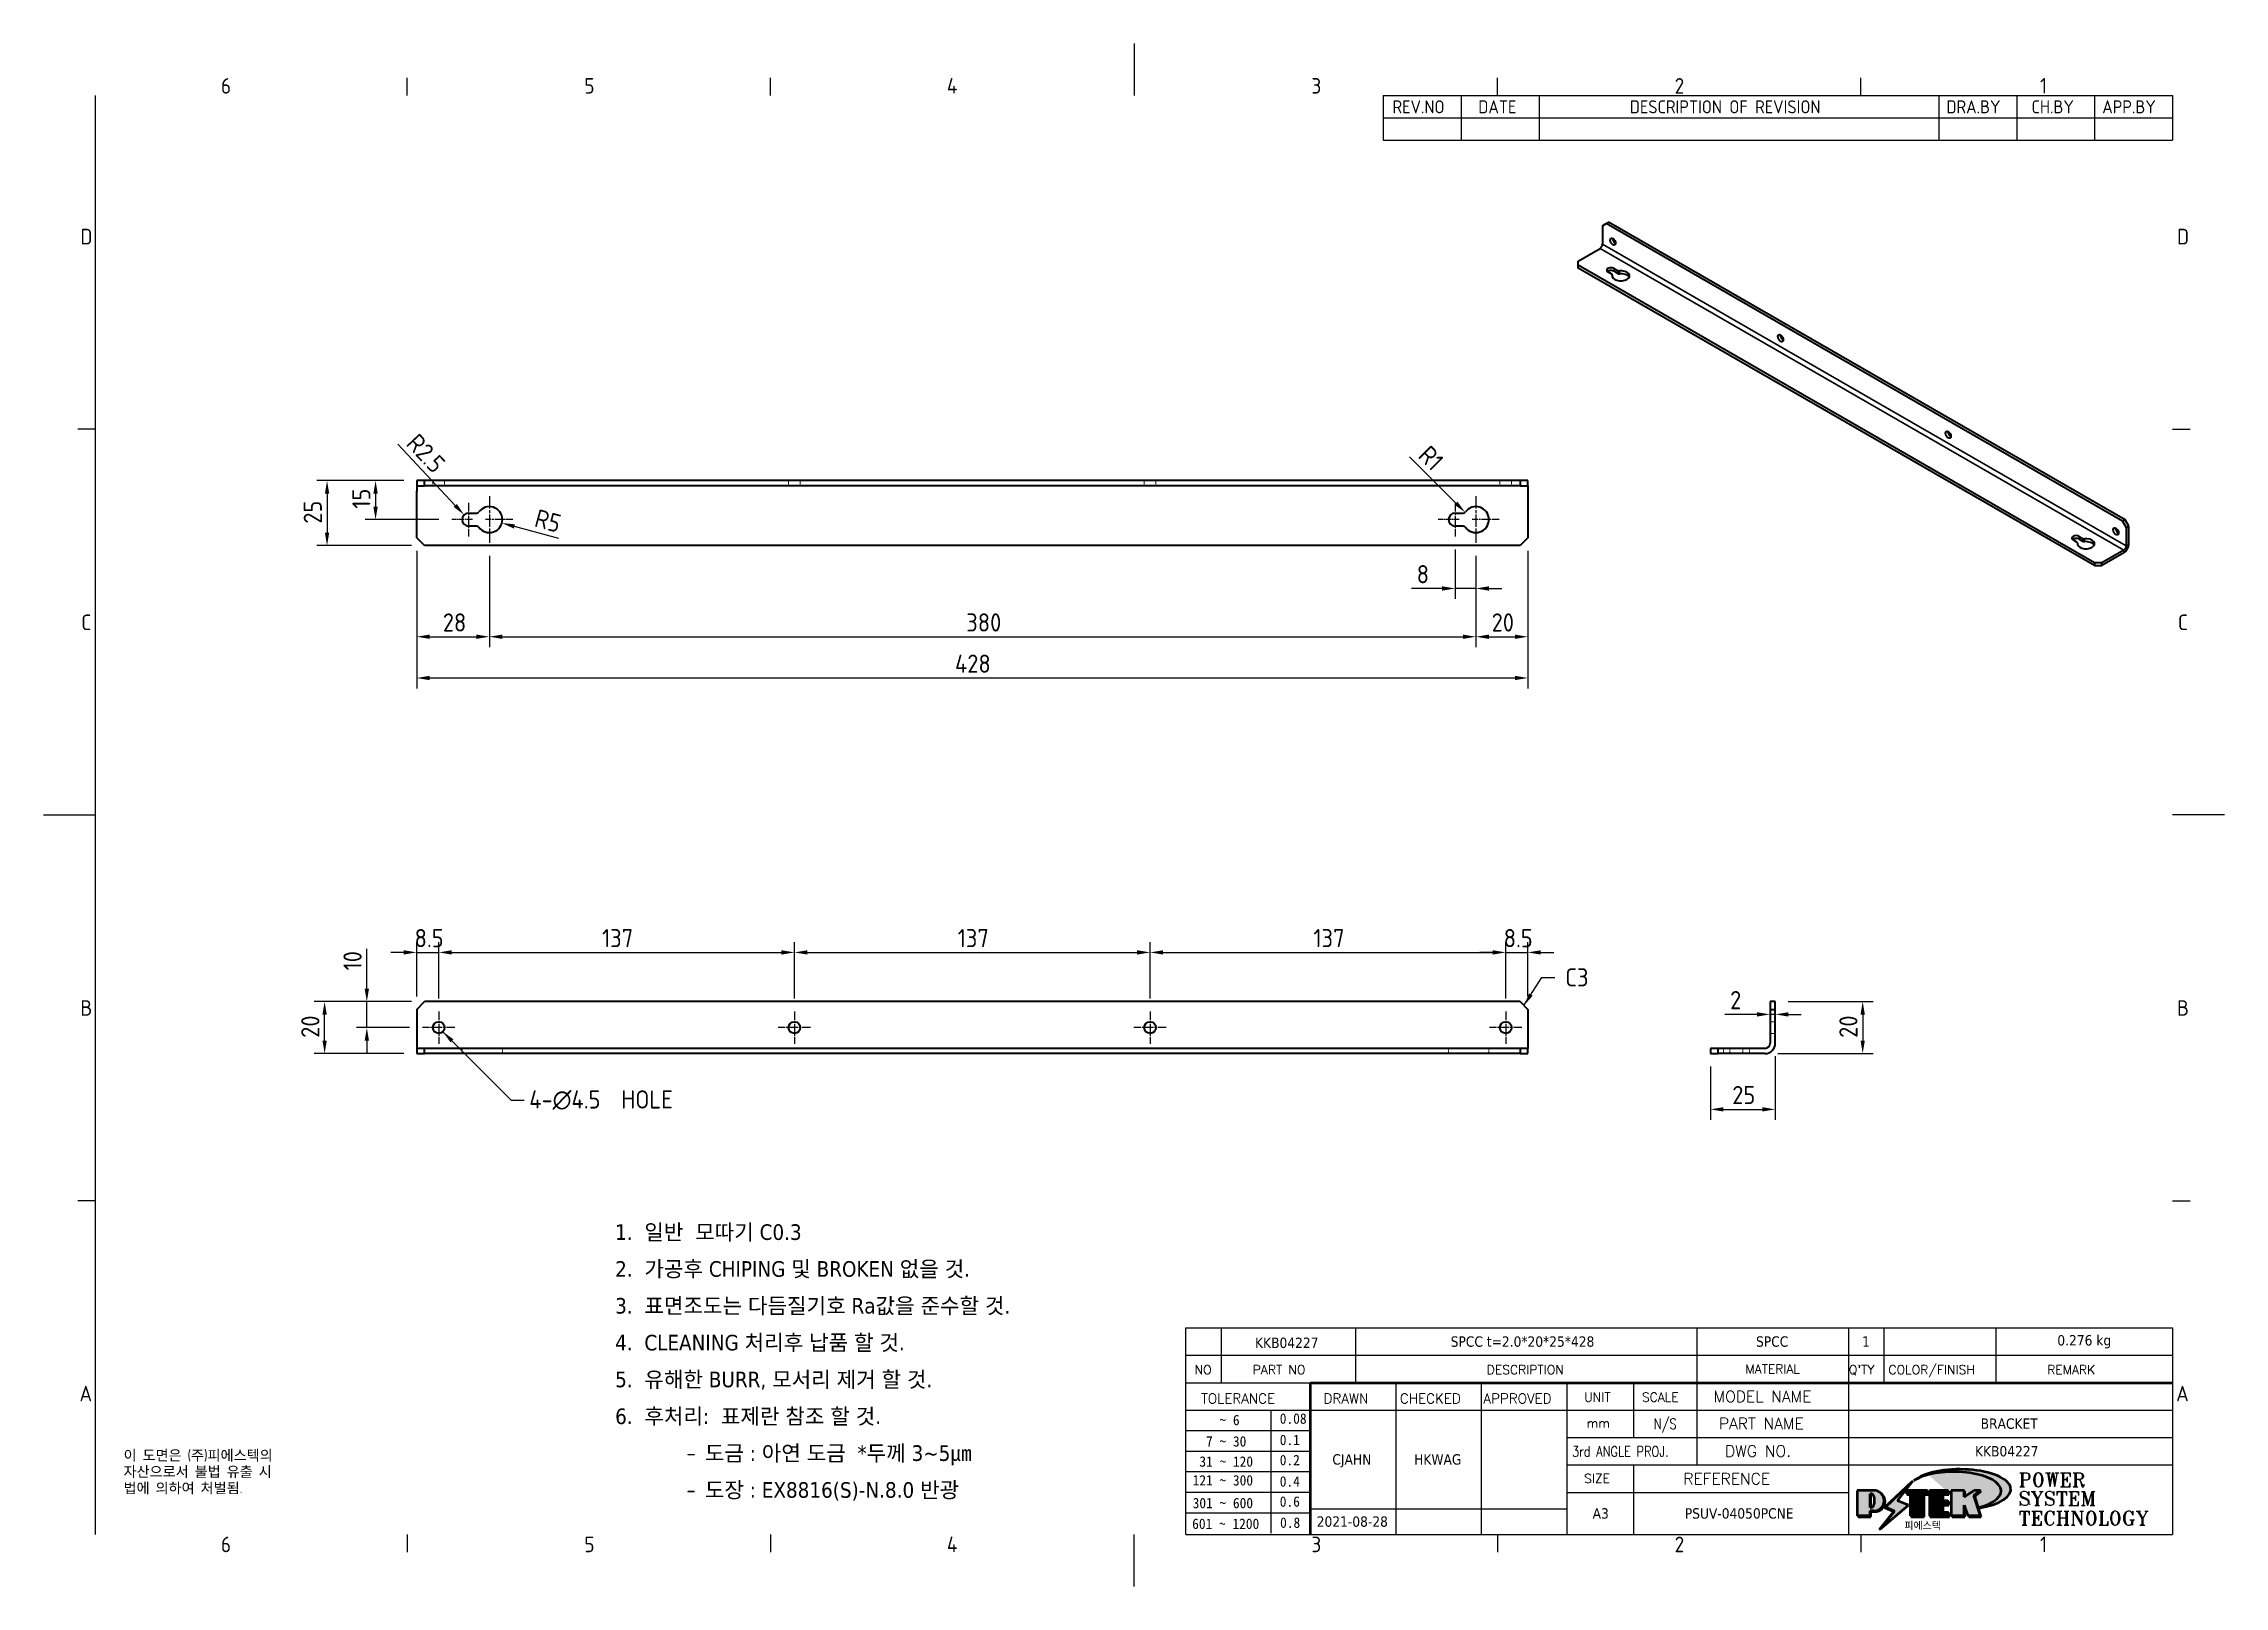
# Model space of a CAD drawing. Header units: millimetres. Extents: x 0 to 840, y 0 to 594.
import ezdxf
from ezdxf.enums import TextEntityAlignment as Align

# ---------------------------------------------------------------- set-up
doc = ezdxf.new("R2010")
doc.units = ezdxf.units.MM
doc.header["$LTSCALE"] = 2
doc.linetypes.add('CHAIN', pattern=[0.35429999999999995, 0.2362, -0.0295, 0.0591, -0.0295])
doc.linetypes.add('DASHED', pattern=[0.2067, 0.1654, -0.0413])
doc.layers.get('0').update_dxf_attribs({"color": 3, "lineweight": 25})
for name, color, linetype, lineweight in [('가려진 것(ISO)', 2, 'DASHED', 18), ('가시적인 것(ISO)', 3, 'Continuous', 40), ('가시적인 좁은 것(ISO)', 3, 'Continuous', 35), ('경계(ISO)', 7, 'Continuous', 25), ('기호(ISO)', 5, 'Continuous', 25), ('제목(ISO)', 5, 'Continuous', 50), ('중심 표식(ISO)', 1, 'Continuous', 25), ('치수(ISO)', 2, 'Continuous', 25), ('해치(ISO)', 7, 'Continuous', 18)]:
    doc.layers.add(name, color=color, linetype=linetype, lineweight=lineweight)
doc.styles.add('HAN_291', font='')
doc.styles.add('HAN_370', font='', dxfattribs={"width": 2})
doc.styles.add('ISO Proportional', font='arial.ttf')
doc.styles.add('ISO ProportionalPSTEK', font='isocp.shx')
doc.styles.add('RC_284', font='ROMANC.shx')
doc.styles.add('RC_287', font='ROMANC.shx')
doc.styles.add('RC_292', font='ROMANC.shx')
doc.styles.add('ROMANT_294', font='romant.shx')
doc.styles.add('문자 텍스트_PSTEK_POSCO', font='isocp.shx')
doc.styles.add('치수 텍스트_PSTEK_POSCO', font='isocp.shx')
doc.styles.add('텍스트 스타일198', font='tahoma.ttf')
doc.styles.add('텍스트 스타일333', font='ROMANC.shx', dxfattribs={"width": 0.800000011920929})
doc.styles.get('HAN_291').set_extended_font_data('GulimChe')
doc.styles.get('HAN_370').set_extended_font_data('GulimChe')
doc.dimstyles.new('치수_PSTEK_POSCO', dxfattribs={"dimscale": 2, "dimtxt": 3.5, "dimasz": 2.5, "dimexe": 2, "dimexo": 2.5, "dimgap": 1, "dimtad": 1, "dimrnd": 1e-08, "dimdsep": 46, "dimtxsty": '치수 텍스트_PSTEK_POSCO', "dimcen": 0.09, "dimdle": 10, "dimclrd": 7, "dimclre": 7, "dimclrt": 2, "dimadec": 1, "dimazin": 2, "dimtfac": 1, "dimtmove": 0, "dimatfit": 3, "dimfxl": 0, "dimtolj": 1, "dimlwd": -1, "dimlwe": -1, "dimarcsym": 0})
doc.dimstyles.new('치수_PSTEK_POSCO$7', dxfattribs={"dimscale": 2, "dimtxt": 3.5, "dimasz": 2.5, "dimexe": 2, "dimexo": 2.5, "dimgap": 1, "dimtad": 1, "dimrnd": 1e-08, "dimdsep": 46, "dimtxsty": '치수 텍스트_PSTEK_POSCO', "dimcen": 0.09, "dimdle": 10, "dimclrd": 7, "dimclre": 7, "dimclrt": 2, "dimadec": 1, "dimazin": 2, "dimtfac": 1, "dimtmove": 0, "dimatfit": 3, "dimfxl": 0, "dimtolj": 1, "dimlwd": -1, "dimlwe": -1, "dimarcsym": 0})

msp = doc.modelspace()

# ---------------------------------------------------------------- texts
at = {"layer": '기호(ISO)', "color": 2, "insert": (586.1306382173997, 234.4840129130149), "char_height": 6.99999988079071, "attachment_point": 4, "style": '치수 텍스트_PSTEK_POSCO'}
msp.add_mtext('{C3}', dxfattribs=at)
at = {"layer": '기호(ISO)', "color": 2, "insert": (187.0615208281985, 187.2522977470657), "char_height": 6.99999988079071, "width": 63.71621172428132, "attachment_point": 4, "line_spacing_factor": 0.612500011920929, "style": '치수 텍스트_PSTEK_POSCO'}
msp.add_mtext('{4-\\fAIGDT|b0|i0;\\H7.0000;n\\fisocp|b0|i0;\\H7.0000;4.5  HOLE}', dxfattribs=at)
at = {"layer": '기호(ISO)', "color": 7, "insert": (30.78925080976877, 52.45654487984861), "char_height": 4.000000059604645, "width": 102.480276521085, "attachment_point": 1, "line_spacing_factor": 0.9442214369773865, "style": '문자 텍스트_PSTEK_POSCO'}
msp.add_mtext('{이 도면은 (주)피에스텍의\\P자산으로서 불법 유출 시 \\P법에 의하여 처벌됨.}', dxfattribs=at)

# ---------------------------------------------------------------- blocks, each defined once
blk = doc.blocks.new('경계 Default Border')
at = {"layer": '경계(ISO)'}
for p, q in [((70, 287.0000076293945), (70, 290.4000091552734)), ((140, 287.0000076293945), (140, 290.4000091552734)), ((280, 287.0000076293945), (280, 290.4000091552734)), ((350, 287.0000076293945), (350, 290.4000091552734)), ((10, 222.7499961853027), (6.599999666213989, 222.7499961853027)), ((410, 222.7499961853027), (413.4000015258789, 222.7499961853027)), ((10, 74.25000190734863), (6.599999666213989, 74.25000190734863)), ((410, 74.25000190734863), (413.4000015258789, 74.25000190734863)), ((70, 10), (70, 6.599999666213989)), ((140, 10), (140, 6.599999666213989)), ((280, 10), (280, 6.599999666213989)), ((350, 10), (350, 6.599999666213989))]:
    blk.add_line(p, q, dxfattribs=at)
at = {"layer": '경계(ISO)', "flags": 128}
for points in [[(210, 297.0000076293945), (210, 287.0000076293945)], [(10, 10), (10, 287.0000076293945)], [(0, 148.5000038146973), (10, 148.5000038146973)], [(420, 148.5000038146973), (410, 148.5000038146973)], [(210, 0), (210, 10)]]:
    blk.add_lwpolyline(points, dxfattribs=at)
at = {"layer": '경계(ISO)', "color": 2, "char_height": 3.00000011920929, "attachment_point": 7, "style": '문자 텍스트_PSTEK_POSCO'}
for s, insert in [('6', (34.14453946055966, 287.3713945155963)), ('5', (104.1445394605597, 287.3713945155963)), ('4', (173.9734701308116, 287.4)), ('3', (244.1685395229535, 287.3713945155963)), ('2', (314.127739416884, 287.3713945155963)), ('1', (384.4860661041481, 287.4)), ('D', (7.078270083685684, 258.3463944559917)), ('D', (410.878270202895, 258.3463944559917)), ('C', (7.244539400955009, 184.0963944559917)), ('C', (411.0445395201643, 184.0963944559917)), ('B', (7.078270083685684, 109.8463944559917)), ('B', (410.878270202895, 109.8463944559917)), ('A', (6.914400698149937, 35.61784856929444)), ('A', (410.7144008173592, 35.61784856929444)), ('6', (34.14453946055966, 6.57139439638704)), ('5', (104.1445394605597, 6.57139439638704)), ('4', (173.9734701308116, 6.59999988079071)), ('3', (244.1685395229535, 6.57139439638704)), ('2', (314.127739416884, 6.57139439638704)), ('1', (384.4860661041481, 6.59999988079071))]:
    blk.add_mtext(s, dxfattribs=dict(at, insert=insert))
blk = doc.blocks.new('제목 블록 PSTEK')
for color, points in [(252, [(317.2195697678507, 17.0593801673321), (322.0326348870767, 21.62682475217465), (322.2781991042243, 21.94392121864296), (317.0471853425802, 16.97985676345368), (318.7512090904202, 16.1899260703855), (316.0018030350395, 12.71868385740789), (316.3356552234328, 13.00206718743325), (318.9235935156908, 16.2694494742633)]), (5, [(321.6183518841322, 17.4193704504104), (319.5281351041078, 18.24969419629727), (322.4505835294948, 22.02344462252142), (317.2195697678507, 17.0593801673321), (318.9235935156908, 16.2694494742633), (316.1741874603099, 12.79820726128571)]), (1, [(324.4839107253602, 19.60711530335299), (325.2419748254881, 19.60711530335299), (325.2419748254881, 20.25857663940324), (321.2266040451076, 20.25857663940324), (321.2266040451076, 19.60711530335299), (321.9846681452406, 19.60711530335299), (321.9846681452406, 15.3430047401139), (324.4839107253602, 15.3430047401139)]), (252, [(321.9846681452406, 19.60711530335299), (321.4042753185749, 19.60711530335299), (321.4042753185749, 19.45905590879572), (321.9846681452406, 19.45905590879572)]), (252, [(324.6615819988275, 19.45905590879572), (325.4196460989604, 19.45905590879572), (325.4196460989604, 20.11051724484596), (325.2419748254881, 20.11051724484596), (325.2419748254881, 19.60711530335299), (324.4839107253602, 19.60711530335299), (324.4839107253602, 15.3430047401139), (322.1623394187076, 15.3430047401139), (322.1623394187076, 15.19494534555726), (324.6615819988275, 15.19494534555726)]), (1, [(329.2277337269622, 20.25857663940324), (325.65654113025, 20.25857663940324), (325.65654113025, 15.3430047401139), (329.3580259941756, 15.3430047401139), (329.3580259941756, 15.9944660761648), (328.1137701654877, 15.9944660761648), (328.1137701654877, 17.56360607323003), (329.2277337269622, 17.56360607323003), (329.2277337269622, 18.25543873810179), (328.1137701654877, 18.25543873810179), (328.1137701654877, 19.60711530335299), (329.2277337269622, 19.60711530335299)]), (252, [(328.2914414389548, 19.45905590879572), (329.4054050004294, 19.45905590879572), (329.4054050004294, 20.11051724484596), (329.2277337269622, 20.11051724484596), (329.2277337269622, 19.60711530335299), (328.1137701654877, 19.60711530335299), (328.1137701654877, 18.25543873810179), (328.2914414389548, 18.25543873810179)]), (252, [(328.2914414389548, 17.41554667867274), (329.4054050004294, 17.41554667867274), (329.4054050004294, 18.10737934354514), (329.2277337269622, 18.10737934354514), (329.2277337269622, 17.56360607323003), (328.1137701654877, 17.56360607323003), (328.1137701654877, 15.9944660761648), (328.2914414389548, 15.9944660761648)]), (1, [(332.3312149849806, 20.25857663940324), (329.8592894925411, 20.25857663940324), (329.8592894925411, 15.3430047401139), (332.3312149849806, 15.3430047401139), (332.3312149849806, 17.4318630164523), (333.0701931098801, 15.3430047401139), (335.4855464857051, 15.3430047401139), (334.2514536401189, 19.30614745124769), (335.4379594596742, 20.25857663940324), (334.3071782107978, 20.25857663940324), (332.3312149849806, 18.99741471888304)]), (252, [(332.5088862584528, 16.92964231796647), (332.3312149849806, 17.43186301645164), (332.3312149849806, 15.3430047401139), (330.0369607660135, 15.3430047401139), (330.0369607660135, 15.19494534555726), (332.5088862584528, 15.19494534555726)]), (252, [(332.5088862584528, 20.1105172448466), (332.3312149849806, 20.1105172448466), (332.3312149849806, 18.99741471888368), (332.5088862584528, 19.11081371413894)]), (252, [(335.6156307331414, 20.11051724484596), (335.2535118015555, 20.11051724484596), (334.2514536401189, 19.30614745124769), (335.4855464857051, 15.3430047401139), (333.1954852176545, 15.3430047401139), (333.2478643833523, 15.19494534555726), (335.6632177591723, 15.19494534555726), (334.4291249135862, 19.15808805669106)]), (252, [(329.5356972676428, 15.8464066816075), (329.3580259941756, 15.8464066816075), (329.3580259941756, 15.3430047401139), (325.8342124037171, 15.3430047401139), (325.8342124037171, 15.19494534555726), (329.5356972676428, 15.19494534555726)])]:
    blk.add_hatch(color=color).paths.add_polyline_path(points)
h = blk.add_hatch(color=1)
edge = h.paths.add_edge_path(flags=0)
edge.add_line((314.2242174273352, 19.60711530335299), (314.2242174273352, 17.00126995915134))
edge.add_line((314.2242174273352, 17.00126995915134), (314.3485873187598, 17.00126995915134))
edge.add_arc((314.3485873187598, 17.6527312952023), 0.6514613360509371, 270, 360)
edge.add_line((315.0000486548106, 17.6527312952023), (315.0000486548106, 18.95565396730211))
edge.add_arc((314.3485873187598, 18.95565396730212), 0.6514613360508712, 0, 90)
edge.add_line((314.3485873187598, 19.60711530335299), (314.2242174273352, 19.60711530335299))
edge = h.paths.add_edge_path()
edge.add_arc((314.9847713324306, 18.28938669179658), 1.969189947606664, 269.9999999999959, 450)
edge.add_line((314.9847713324306, 20.25857663940318), (311.7664314776902, 20.25857663940324))
edge.add_line((311.7664314776902, 20.25857663940324), (311.7664314776902, 15.3430047401139))
edge.add_line((311.7664314776902, 15.3430047401139), (314.2242174273352, 15.3430047401139))
edge.add_line((314.2242174273352, 15.3430047401139), (314.2242174273352, 16.32019674418991))
edge.add_line((314.2242174273352, 16.32019674418991), (314.9847713324307, 16.32019674418991))
h = blk.add_hatch(color=252)
edge = h.paths.add_edge_path()
edge.add_arc((314.9847713324309, 18.28938669179657), 1.969189947606666, 270, 406.8278729790604)
edge.add_arc((315.1624426058984, 18.1413272972396), 1.969189947606962, -90, 53.560984836317004, ccw=False)
edge.add_line((315.1624426058984, 16.17213734963263), (314.4018887008024, 16.17213734963263))
edge.add_line((314.4018887008024, 16.17213734963263), (314.4018887008024, 15.19494534555726))
edge.add_line((314.4018887008024, 15.19494534555726), (311.9441027511573, 15.19494534555726))
edge.add_line((311.9441027511573, 15.19494534555726), (311.9441027511573, 15.3430047401139))
edge.add_line((311.9441027511573, 15.3430047401139), (314.2242174273352, 15.3430047401139))
edge.add_line((314.2242174273352, 15.3430047401139), (314.2242174273352, 16.32019674418991))
edge.add_line((314.2242174273352, 16.32019674418991), (314.9847713324309, 16.32019674418991))
h = blk.add_hatch(color=252)
edge = h.paths.add_edge_path()
edge.add_line((314.4018887008024, 19.45905590879572), (314.5262585922315, 19.45905590879572))
edge.add_arc((314.5262585922314, 18.80759457274939), 0.6514613360463194, 60.4189348879147, 90.00000000000318, ccw=False)
edge.add_arc((314.3485873187602, 18.95565396730057), 0.6514613360524251, 39.96992292766206, 90.00000000009999)
edge.add_line((314.3485873187591, 19.60711530335307), (314.2242174273352, 19.60711530335298))
edge.add_line((314.2242174273352, 19.60711530335299), (314.2242174273352, 17.00126995915134))
edge.add_line((314.2242174273352, 17.00126995915134), (314.3485873187591, 17.00126995915134))
edge.add_arc((314.3485873187568, 17.652731295233), 0.6514613360816299, 270.0000000002, 274.6930825552478)
edge.add_line((314.4018887008024, 17.0034541317032), (314.4018887008024, 19.45905590879572))
at = {"layer": '해치(ISO)'}
h = blk.add_hatch(color=140, dxfattribs=at)
edge = h.paths.add_edge_path()
edge.add_ellipse((330.3660919371412, 20.15576403068321), major_axis=(9.100907360794343, 0), ratio=0.4069904968023172, start_angle=301.3098473703837, end_angle=507.7436900681698)
edge.add_ellipse((331.5340919371412, 20.4634168429492), major_axis=(-9.82350664112931, 0), ratio=0.3942600559756514, start_angle=111.51207141178469, end_angle=334.47025347086895, ccw=False)
edge.add_line((335.1363447531188, 16.8601935978785), (335.0955236905705, 16.99119398620872))
at = {"color": 180}
for p, q in [((182.475792979055, 11.79100474011392), (182.4757929790549, 51.56524660363496)), ((182.4757929790549, 51.56524660363496), (372.4757929537551, 51.56524660363496)), ((189.2651435055721, 51.56524660363496), (189.2651435055722, 41.00524660363494)), ((215.2152739891528, 41.00524660363494), (215.2152739891528, 51.56524660363496)), ((280.8758854511282, 51.56524660363496), (280.8758854511282, 41.00524660363494)), ((310.0881549537552, 51.56524660363496), (310.0881549537553, 41.00524660363494)), ((316.9044520275131, 51.56524660363496), (316.9044520275127, 41.00524660363494)), ((338.4566026226726, 51.56524660363496), (338.4566026226727, 41.00524660363494)), ((372.4757929537551, 51.56524660363496), (372.4757929537551, 11.79100474011389)), ((182.475792979055, 46.2852466036349), (372.4757929537551, 46.28524660363492)), ((182.475792979055, 41.00524660363493), (206.451475290024, 41.00524660363493)), ((222.9401812389276, 11.79100474011392), (222.9401812389276, 41.00524660363494)), ((239.4288871878316, 11.79100474011392), (239.4288871878316, 41.00524660363494)), ((255.9175931367356, 11.79100474011392), (255.9175931367356, 41.00524660363494)), ((268.6918866058747, 41.00524660363494), (268.6918866058747, 30.44524660363498)), ((280.8758854511282, 41.00524660363494), (280.8758854511282, 25.16524660363502)), ((310.088154953755, 41.00524660363494), (310.088154953755, 11.79100474011392)), ((182.475792979055, 35.72524660363497), (206.451475290024, 35.72524660363497)), ((198.8621818849491, 12.02524660363491), (198.8621818849491, 35.72524660363497)), ((206.451475290024, 35.72524660363497), (372.4757929537551, 35.72524660363497)), ((182.475792979055, 31.77524660363492), (206.451475290024, 31.77524660363492)), ((255.917593136736, 30.44524660363498), (372.4757929537552, 30.44524660363501)), ((182.475792979055, 27.82524660363487), (206.451475290024, 27.82524660363487)), ((182.475792979055, 23.87524660363505), (206.451475290024, 23.87524660363505)), ((255.9175931367359, 25.16524660363502), (372.4757929537552, 25.165246603635)), ((268.6918866058744, 25.16524660363502), (268.6918866058744, 11.79100474011392)), ((182.475792979055, 19.92524660363478), (206.451475290024, 19.92524660363478)), ((255.9175931367359, 19.88524660363481), (310.0881549537553, 19.88524660363481)), ((182.475792979055, 15.97524660363496), (206.451475290024, 15.97524660363496)), ((206.451475290024, 16.74100474011396), (255.9175931367359, 16.74100474011396)), ((182.475792979055, 11.79100474011392), (372.4757929537551, 11.79100474011389))]:
    blk.add_line(p, q, dxfattribs=at)
at = {"color": 7, "lineweight": 50}
for p, q in [((206.4514752900237, 11.79100474011392), (206.4514752900237, 41.00524660363494)), ((206.451475290024, 41.00524660363494), (372.4757929537551, 41.00524660363496))]:
    blk.add_line(p, q, dxfattribs=at)
at = {"color": 7}
for p, q in [((322.2781991042243, 21.94392121864296), (317.0471853425802, 16.97985676345368)), ((322.4505835294948, 22.02344462252142), (317.2195697678507, 17.0593801673321)), ((317.2195697678507, 17.0593801673321), (322.0326348870767, 21.62682475217465)), ((319.5281351041078, 18.24969419629727), (322.4505835294948, 22.02344462252142)), ((322.0326348870767, 21.62682475217465), (322.2781991042243, 21.94392121864296)), ((311.7664314776902, 20.25900474011391), (311.7664314776902, 15.34300474011391)), ((314.9847713324309, 20.25857663940324), (311.7664314776902, 20.25857663940324)), ((314.9847713324309, 20.25857663940324), (311.7664314776902, 20.25857663940324)), ((311.7664314776902, 20.25857663940324), (311.7664314776902, 15.3430047401139)), ((314.2242174273352, 17.00126995915134), (314.2242174273352, 19.60711530335299)), ((314.2242174273352, 19.60711530335299), (314.3485873187591, 19.60711530335299)), ((314.3485873187591, 19.60711530335299), (314.2242174273352, 19.60711530335299)), ((314.2242174273352, 19.60711530335299), (314.2242174273352, 17.00126995915134)), ((314.2242174273352, 17.00126995915134), (314.2242174273352, 19.60711530335299)), ((314.2242174273352, 19.60711530335299), (314.3485873187591, 19.60711530335299)), ((314.3485873187591, 17.00126995915134), (314.2242174273352, 17.00126995915134)), ((314.2242174273352, 17.00126995915134), (314.3485873187591, 17.00126995915134)), ((314.3485873187591, 17.00126995915134), (314.2242174273352, 17.00126995915134)), ((314.4018887008024, 19.45905590879572), (314.5262585922314, 19.45905590879572)), ((314.4018887008024, 17.0034541317032), (314.4018887008024, 19.45905590879572)), ((315.0000486548106, 18.95565396730275), (315.0000486548106, 17.65273129520161)), ((315.0000486548106, 18.95565396730275), (315.0000486548106, 17.65273129520161)), ((316.1741874603099, 12.79820726128571), (321.6183518841322, 17.4193704504104)), ((317.0471853425802, 16.97985676345368), (318.7512090904202, 16.1899260703855)), ((318.9235935156908, 16.2694494742633), (317.2195697678507, 17.0593801673321)), ((317.2195697678507, 17.0593801673321), (318.9235935156908, 16.2694494742633)), ((321.6183518841322, 17.4193704504104), (319.5281351041078, 18.24969419629727)), ((325.2419748254881, 20.25857663940324), (321.2266040451076, 20.25857663940324)), ((321.2266040451076, 20.25857663940324), (321.2266040451076, 19.60711530335299)), ((325.2419748254881, 20.25857663940324), (321.2266040451076, 20.25857663940324)), ((321.2266040451076, 20.25857663940324), (321.2266040451076, 19.60711530335299)), ((321.2266040451076, 19.60711530335299), (321.9846681452406, 19.60711530335299)), ((321.2266040451076, 19.60711530335299), (321.9846681452406, 19.60711530335299)), ((321.4042753185749, 19.60711530335299), (321.4042753185749, 19.45905590879572)), ((321.9846681452406, 19.60711530335299), (321.4042753185749, 19.60711530335299)), ((321.4042753185749, 19.45905590879572), (321.9846681452406, 19.45905590879572)), ((321.9846681452406, 19.60711530335299), (321.9846681452406, 15.3430047401139)), ((321.9846681452406, 19.45905590879572), (321.9846681452406, 19.60711530335299)), ((321.9846681452406, 19.60711530335299), (321.9846681452406, 15.3430047401139)), ((324.4839107253602, 19.60711530335299), (325.2419748254881, 19.60711530335299)), ((324.4839107253602, 15.3430047401139), (324.4839107253602, 19.60711530335299)), ((325.2419748254881, 19.60711530335299), (324.4839107253602, 19.60711530335299)), ((324.4839107253602, 19.60711530335299), (324.4839107253602, 15.3430047401139)), ((324.4839107253602, 19.60711530335299), (325.2419748254881, 19.60711530335299)), ((324.4839107253602, 15.3430047401139), (324.4839107253602, 19.60711530335299)), ((324.6615819988275, 19.45905590879572), (325.4196460989604, 19.45905590879572)), ((324.6615819988275, 15.19494534555726), (324.6615819988275, 19.45905590879572)), ((325.2419748254881, 19.60711530335299), (325.2419748254881, 20.25857663940324)), ((325.2419748254881, 19.60711530335299), (325.2419748254881, 20.25857663940324)), ((325.4196460989604, 20.11051724484596), (325.2419748254881, 20.11051724484596)), ((325.2419748254881, 20.11051724484596), (325.2419748254881, 19.60711530335299)), ((325.4196460989604, 19.45905590879572), (325.4196460989604, 20.11051724484596)), ((329.2277337269622, 20.25857663940324), (325.65654113025, 20.25857663940324)), ((325.65654113025, 20.25857663940324), (325.65654113025, 15.3430047401139)), ((325.65654113025, 20.25857663940324), (325.65654113025, 15.3430047401139)), ((329.2277337269622, 20.25857663940324), (325.65654113025, 20.25857663940324)), ((328.1137701654877, 18.25543873810179), (328.1137701654877, 19.60711530335299)), ((328.1137701654877, 19.60711530335299), (329.2277337269622, 19.60711530335299)), ((329.2277337269622, 19.60711530335299), (328.1137701654877, 19.60711530335299)), ((328.1137701654877, 19.60711530335299), (328.1137701654877, 18.25543873810179)), ((328.1137701654877, 18.25543873810179), (328.1137701654877, 19.60711530335299)), ((328.1137701654877, 19.60711530335299), (329.2277337269622, 19.60711530335299)), ((329.2277337269622, 18.25543873810179), (328.1137701654877, 18.25543873810179)), ((328.1137701654877, 18.25543873810179), (328.2914414389548, 18.25543873810179)), ((329.2277337269622, 18.25543873810179), (328.1137701654877, 18.25543873810179)), ((328.1137701654877, 17.56360607323003), (329.2277337269622, 17.56360607323003)), ((328.1137701654877, 15.9944660761648), (328.1137701654877, 17.56360607323003)), ((329.2277337269622, 17.56360607323003), (328.1137701654877, 17.56360607323003)), ((328.1137701654877, 17.56360607323003), (328.1137701654877, 15.9944660761648)), ((328.1137701654877, 17.56360607323003), (329.2277337269622, 17.56360607323003)), ((328.1137701654877, 15.9944660761648), (328.1137701654877, 17.56360607323003)), ((328.2914414389548, 18.25543873810179), (328.2914414389548, 19.45905590879572)), ((328.2914414389548, 19.45905590879572), (329.4054050004294, 19.45905590879572)), ((328.2914414389548, 15.9944660761648), (328.2914414389548, 17.41554667867274)), ((328.2914414389548, 17.41554667867274), (329.4054050004294, 17.41554667867274)), ((329.2277337269622, 19.60711530335299), (329.2277337269622, 20.25857663940324)), ((329.2277337269622, 19.60711530335299), (329.2277337269622, 20.25857663940324)), ((329.4054050004294, 20.11051724484596), (329.2277337269622, 20.11051724484596)), ((329.2277337269622, 20.11051724484596), (329.2277337269622, 19.60711530335299)), ((329.2277337269622, 17.56360607323003), (329.2277337269622, 18.25543873810179)), ((329.2277337269622, 17.56360607323003), (329.2277337269622, 18.25543873810179)), ((329.4054050004294, 18.10737934354514), (329.2277337269622, 18.10737934354514)), ((329.2277337269622, 18.10737934354514), (329.2277337269622, 17.56360607323003)), ((329.4054050004294, 19.45905590879572), (329.4054050004294, 20.11051724484596)), ((329.4054050004294, 17.41554667867274), (329.4054050004294, 18.10737934354514)), ((332.3312149849806, 20.25857663940324), (329.8592894925411, 20.25857663940324)), ((329.8592894925411, 20.25857663940324), (329.8592894925411, 15.3430047401139)), ((329.8592894925411, 20.25857663940324), (329.8592894925411, 15.3430047401139)), ((332.3312149849806, 20.25857663940324), (329.8592894925411, 20.25857663940324)), ((334.3071782107978, 20.25857663940324), (332.3312149849806, 18.99741471888304)), ((332.3312149849806, 18.99741471888304), (332.3312149849806, 20.25857663940324)), ((334.3071782107978, 20.25857663940324), (332.3312149849806, 18.99741471888304)), ((332.3312149849806, 18.99741471888304), (332.3312149849806, 20.25857663940324)), ((332.5088862584528, 20.1105172448466), (332.3312149849806, 20.1105172448466)), ((332.3312149849806, 20.1105172448466), (332.3312149849806, 18.99741471888368)), ((332.3312149849806, 18.99741471888368), (332.5088862584528, 19.11081371413894)), ((332.3312149849806, 17.4318630164523), (333.0701931098801, 15.3430047401139)), ((332.3312149849806, 15.3430047401139), (332.3312149849806, 17.4318630164523)), ((332.5088862584528, 16.92964231796647), (332.3312149849806, 17.43186301645164)), ((332.3312149849806, 17.43186301645164), (332.3312149849806, 15.3430047401139)), ((332.3312149849806, 17.4318630164523), (333.0701931098801, 15.3430047401139)), ((332.3312149849806, 15.3430047401139), (332.3312149849806, 17.4318630164523)), ((332.5088862584528, 19.11081371413894), (332.5088862584528, 20.1105172448466)), ((332.5088862584528, 15.19494534555726), (332.5088862584528, 16.92964231796647)), ((334.2514536401189, 19.30614745124769), (335.4379594596742, 20.25857663940324)), ((334.2514536401189, 19.30614745124769), (335.4379594596742, 20.25857663940324)), ((335.2535118015555, 20.11051724484596), (334.2514536401189, 19.30614745124769)), ((335.4855464857051, 15.3430047401139), (334.2514536401189, 19.30614745124769)), ((334.2514536401189, 19.30614745124769), (335.4855464857051, 15.3430047401139)), ((335.4855464857051, 15.3430047401139), (334.2514536401189, 19.30614745124769)), ((335.4379594596742, 20.25857663940324), (334.3071782107978, 20.25857663940324)), ((335.4379594596742, 20.25857663940324), (334.3071782107978, 20.25857663940324)), ((334.4291249135862, 19.15808805669104), (335.6156307331414, 20.11051724484596)), ((335.6632177591723, 15.19494534555726), (334.4291249135862, 19.15808805669104)), ((335.6156307331414, 20.11051724484596), (335.2535118015555, 20.11051724484596)), ((345.0447381189468, 17.50375595811051), (344.9867755289346, 17.689895936919)), ((311.7664314776902, 15.3430047401139), (314.2242174273352, 15.3430047401139)), ((311.7664314776902, 15.3430047401139), (314.2242174273352, 15.3430047401139)), ((314.2242174273352, 15.3430047401139), (311.9441027511573, 15.3430047401139)), ((311.9441027511573, 15.3430047401139), (311.9441027511573, 15.19494534555726)), ((311.9441027511573, 15.19494534555726), (314.4018887008024, 15.19494534555726)), ((314.2242174273352, 16.32019674418991), (314.9847713324309, 16.32019674418991)), ((314.2242174273352, 15.3430047401139), (314.2242174273352, 16.32019674418991)), ((314.9847713324309, 16.32019674418991), (314.2242174273352, 16.32019674418991)), ((314.2242174273352, 16.32019674418991), (314.2242174273352, 15.3430047401139)), ((314.2242174273352, 16.32019674418991), (314.9847713324309, 16.32019674418991)), ((314.2242174273352, 15.3430047401139), (314.2242174273352, 16.32019674418991)), ((314.4018887008024, 16.17213734963263), (315.162442605898, 16.17213734963263)), ((314.4018887008024, 15.19494534555726), (314.4018887008024, 16.17213734963263)), ((318.7512090904202, 16.1899260703855), (316.0018030350395, 12.71868385740789)), ((316.0018030350395, 12.71868385740789), (316.3356552234328, 13.00206718743325)), ((318.9235935156908, 16.2694494742633), (316.1741874603099, 12.79820726128571)), ((316.3356552234328, 13.00206718743325), (318.9235935156908, 16.2694494742633)), ((321.9846681452406, 15.3430047401139), (324.4839107253602, 15.3430047401139)), ((321.9846681452406, 15.3430047401139), (324.4839107253602, 15.3430047401139)), ((324.4839107253602, 15.3430047401139), (322.1623394187076, 15.3430047401139)), ((322.1623394187076, 15.3430047401139), (322.1623394187076, 15.19494534555726)), ((322.1623394187076, 15.19494534555726), (324.6615819988275, 15.19494534555726)), ((325.65654113025, 15.3430047401139), (329.3580259941756, 15.3430047401139)), ((325.65654113025, 15.3430047401139), (329.3580259941756, 15.3430047401139)), ((329.3580259941756, 15.3430047401139), (325.8342124037171, 15.3430047401139)), ((325.8342124037171, 15.3430047401139), (325.8342124037171, 15.19494534555726)), ((325.8342124037171, 15.19494534555726), (329.5356972676428, 15.19494534555726)), ((329.3580259941756, 15.9944660761648), (328.1137701654877, 15.9944660761648)), ((328.1137701654877, 15.9944660761648), (328.2914414389548, 15.9944660761648)), ((329.3580259941756, 15.9944660761648), (328.1137701654877, 15.9944660761648)), ((329.3580259941756, 15.3430047401139), (329.3580259941756, 15.9944660761648)), ((329.3580259941756, 15.3430047401139), (329.3580259941756, 15.9944660761648)), ((329.5356972676428, 15.8464066816075), (329.3580259941756, 15.8464066816075)), ((329.3580259941756, 15.8464066816075), (329.3580259941756, 15.3430047401139)), ((329.5356972676428, 15.19494534555726), (329.5356972676428, 15.8464066816075)), ((329.8592894925411, 15.3430047401139), (332.3312149849806, 15.3430047401139)), ((329.8592894925411, 15.3430047401139), (332.3312149849806, 15.3430047401139)), ((332.3312149849806, 15.3430047401139), (330.0369607660135, 15.3430047401139)), ((330.0369607660135, 15.3430047401139), (330.0369607660135, 15.19494534555726)), ((330.0369607660135, 15.19494534555726), (332.5088862584528, 15.19494534555726)), ((333.0701931098801, 15.3430047401139), (335.4855464857051, 15.3430047401139)), ((333.0701931098801, 15.3430047401139), (335.4855464857051, 15.3430047401139)), ((335.4855464857051, 15.3430047401139), (333.1954852176545, 15.3430047401139)), ((333.1954852176545, 15.3430047401139), (333.2478643833523, 15.19494534555726)), ((333.2478643833523, 15.19494534555726), (335.6632177591723, 15.19494534555726))]:
    blk.add_line(p, q, dxfattribs=at)
at = {"color": 5}
for p, q in [((322.4505835294948, 22.02344462252142), (317.2195697678507, 17.0593801673321)), ((319.5281351041078, 18.24969419629727), (322.4505835294948, 22.02344462252142)), ((316.1741874603099, 12.79820726128571), (321.6183518841322, 17.4193704504104)), ((317.2195697678507, 17.0593801673321), (318.9235935156908, 16.2694494742633)), ((321.6183518841322, 17.4193704504104), (319.5281351041078, 18.24969419629727)), ((318.9235935156908, 16.2694494742633), (316.1741874603099, 12.79820726128571))]:
    blk.add_line(p, q, dxfattribs=at)
at = {"color": 1}
for p, q in [((314.9847713324309, 20.25857663940324), (311.7664314776902, 20.25857663940324)), ((311.7664314776902, 20.25857663940324), (311.7664314776902, 15.3430047401139)), ((314.2242174273352, 17.00126995915134), (314.2242174273352, 19.60711530335299)), ((314.2242174273352, 19.60711530335299), (314.3485873187591, 19.60711530335299)), ((314.3485873187591, 17.00126995915134), (314.2242174273352, 17.00126995915134)), ((315.0000486548106, 18.95565396730275), (315.0000486548106, 17.65273129520161)), ((325.2419748254881, 20.25857663940324), (321.2266040451076, 20.25857663940324)), ((321.2266040451076, 20.25857663940324), (321.2266040451076, 19.60711530335299)), ((321.2266040451076, 19.60711530335299), (321.9846681452406, 19.60711530335299)), ((321.9846681452406, 19.60711530335299), (321.9846681452406, 15.3430047401139)), ((324.4839107253602, 19.60711530335299), (325.2419748254881, 19.60711530335299)), ((324.4839107253602, 15.3430047401139), (324.4839107253602, 19.60711530335299)), ((325.2419748254881, 19.60711530335299), (325.2419748254881, 20.25857663940324)), ((329.2277337269622, 20.25857663940324), (325.65654113025, 20.25857663940324)), ((325.65654113025, 20.25857663940324), (325.65654113025, 15.3430047401139)), ((328.1137701654877, 18.25543873810179), (328.1137701654877, 19.60711530335299)), ((328.1137701654877, 19.60711530335299), (329.2277337269622, 19.60711530335299)), ((329.2277337269622, 18.25543873810179), (328.1137701654877, 18.25543873810179)), ((328.1137701654877, 17.56360607323003), (329.2277337269622, 17.56360607323003)), ((328.1137701654877, 15.9944660761648), (328.1137701654877, 17.56360607323003)), ((329.2277337269622, 19.60711530335299), (329.2277337269622, 20.25857663940324)), ((329.2277337269622, 17.56360607323003), (329.2277337269622, 18.25543873810179)), ((332.3312149849806, 20.25857663940324), (329.8592894925411, 20.25857663940324)), ((329.8592894925411, 20.25857663940324), (329.8592894925411, 15.3430047401139)), ((334.3071782107978, 20.25857663940324), (332.3312149849806, 18.99741471888304)), ((332.3312149849806, 18.99741471888304), (332.3312149849806, 20.25857663940324)), ((332.3312149849806, 17.4318630164523), (333.0701931098801, 15.3430047401139)), ((332.3312149849806, 15.3430047401139), (332.3312149849806, 17.4318630164523)), ((334.2514536401189, 19.30614745124769), (335.4379594596742, 20.25857663940324)), ((335.4855464857051, 15.3430047401139), (334.2514536401189, 19.30614745124769)), ((335.4379594596742, 20.25857663940324), (334.3071782107978, 20.25857663940324)), ((311.7664314776902, 15.3430047401139), (314.2242174273352, 15.3430047401139)), ((314.2242174273352, 16.32019674418991), (314.9847713324309, 16.32019674418991)), ((314.2242174273352, 15.3430047401139), (314.2242174273352, 16.32019674418991)), ((321.9846681452406, 15.3430047401139), (324.4839107253602, 15.3430047401139)), ((325.65654113025, 15.3430047401139), (329.3580259941756, 15.3430047401139)), ((329.3580259941756, 15.9944660761648), (328.1137701654877, 15.9944660761648)), ((329.3580259941756, 15.3430047401139), (329.3580259941756, 15.9944660761648)), ((329.8592894925411, 15.3430047401139), (332.3312149849806, 15.3430047401139)), ((333.0701931098801, 15.3430047401139), (335.4855464857051, 15.3430047401139))]:
    blk.add_line(p, q, dxfattribs=at)
at = {"color": 7}
for centre, radius, start, end in [((314.3485873187598, 18.95565396730211), 0.6514613360508712, 0, 90), ((314.3485873187602, 18.95565396730057), 0.6514613360524251, 39.96992292766117, 90), ((314.3485873187598, 18.95565396730212), 0.6514613360508712, 0, 90), ((314.3485873187597, 17.65273129520228), 0.6514613360509381, 270, 0), ((314.3485873187598, 17.6527312952023), 0.6514613360509381, 270, 0), ((314.3485873187568, 17.652731295233), 0.6514613360816299, 270, 274.6930825552478), ((314.5262585922314, 18.80759457274939), 0.6514613360463193, 60.41893488791137, 90), ((314.9847713324309, 18.28938669179658), 1.969189947606665, 270, 90), ((314.9847713324309, 18.28938669179658), 1.969189947606665, 270, 90), ((314.9847713324307, 18.2893866917965), 1.969189947606594, 270, 46.82787297909833), ((315.1624426058984, 18.1413272972396), 1.969189947606961, 270, 53.56098483636067)]:
    blk.add_arc(centre, radius, start, end, dxfattribs=at)
at = {"color": 1}
for centre, radius, start, end in [((314.3485873187598, 18.95565396730211), 0.6514613360508712, 0, 90), ((314.3485873187598, 17.6527312952023), 0.6514613360509381, 270, 0), ((314.9847713324309, 18.28938669179657), 1.969189947606665, 270, 90)]:
    blk.add_arc(centre, radius, start, end, dxfattribs=at)
at = {"layer": '제목(ISO)', "lineweight": 18}
blk.add_line((182.475792979055, 35.72500474011393), (182.475792979055, 11.79100474011392), dxfattribs=at)
at = {"layer": '제목(ISO)'}
for p, q in [((322.2781991042243, 21.94392121864296), (317.0471853425802, 16.97985676345368)), ((322.4505835294948, 22.02344462252142), (317.2195697678507, 17.0593801673321)), ((317.2195697678507, 17.0593801673321), (322.0326348870767, 21.62682475217465)), ((319.5281351041078, 18.24969419629727), (322.4505835294948, 22.02344462252142)), ((322.0326348870767, 21.62682475217465), (322.2781991042243, 21.94392121864296)), ((314.9847713324306, 20.25857663940324), (311.7664314776902, 20.25857663940324)), ((311.7664314776902, 20.25857663940324), (311.7664314776902, 15.3430047401139)), ((314.2242174273352, 17.00126995915134), (314.2242174273352, 19.60711530335299)), ((314.2242174273352, 19.60711530335299), (314.3485873187598, 19.60711530335299)), ((314.3485873187591, 19.60711530335299), (314.2242174273352, 19.60711530335299)), ((314.2242174273352, 19.60711530335299), (314.2242174273352, 17.00126995915134)), ((314.3485873187598, 17.00126995915134), (314.2242174273352, 17.00126995915134)), ((314.2242174273352, 17.00126995915134), (314.3485873187591, 17.00126995915134)), ((314.4018887008024, 19.45905590879572), (314.5262585922314, 19.45905590879572)), ((314.4018887008024, 17.0034541317032), (314.4018887008024, 19.45905590879572)), ((315.0000486548106, 18.95565396730211), (315.0000486548106, 17.6527312952023)), ((316.1741874603099, 12.79820726128571), (321.6183518841322, 17.4193704504104)), ((317.0471853425802, 16.97985676345368), (318.7512090904202, 16.1899260703855)), ((317.2195697678507, 17.0593801673321), (318.9235935156908, 16.2694494742633)), ((318.9235935156908, 16.2694494742633), (317.2195697678507, 17.0593801673321)), ((321.6183518841322, 17.4193704504104), (319.5281351041078, 18.24969419629727)), ((325.2419748254881, 20.25857663940324), (321.2266040451076, 20.25857663940324)), ((321.2266040451076, 20.25857663940324), (321.2266040451076, 19.60711530335299)), ((321.2266040451076, 19.60711530335299), (321.9846681452406, 19.60711530335299)), ((321.9846681452406, 19.60711530335299), (321.4042753185749, 19.60711530335299)), ((321.4042753185749, 19.60711530335299), (321.4042753185749, 19.45905590879572)), ((321.4042753185749, 19.45905590879572), (321.9846681452406, 19.45905590879572)), ((321.9846681452406, 19.60711530335299), (321.9846681452406, 15.3430047401139)), ((321.9846681452406, 19.45905590879572), (321.9846681452406, 19.60711530335299)), ((324.4839107253602, 19.60711530335299), (325.2419748254881, 19.60711530335299)), ((324.4839107253602, 15.3430047401139), (324.4839107253602, 19.60711530335299)), ((325.2419748254881, 19.60711530335299), (324.4839107253602, 19.60711530335299)), ((324.4839107253602, 19.60711530335299), (324.4839107253602, 15.3430047401139)), ((324.6615819988275, 19.45905590879572), (325.4196460989604, 19.45905590879572)), ((324.6615819988275, 15.19494534555726), (324.6615819988275, 19.45905590879572)), ((325.2419748254881, 19.60711530335299), (325.2419748254881, 20.25857663940324)), ((325.4196460989604, 20.11051724484596), (325.2419748254881, 20.11051724484596)), ((325.2419748254881, 20.11051724484596), (325.2419748254881, 19.60711530335299)), ((325.4196460989604, 19.45905590879572), (325.4196460989604, 20.11051724484596)), ((329.2277337269622, 20.25857663940324), (325.65654113025, 20.25857663940324)), ((325.65654113025, 20.25857663940324), (325.65654113025, 15.3430047401139)), ((328.1137701654877, 18.25543873810179), (328.1137701654877, 19.60711530335299)), ((328.1137701654877, 19.60711530335299), (329.2277337269622, 19.60711530335299)), ((329.2277337269622, 19.60711530335299), (328.1137701654877, 19.60711530335299)), ((328.1137701654877, 19.60711530335299), (328.1137701654877, 18.25543873810179)), ((329.2277337269622, 18.25543873810179), (328.1137701654877, 18.25543873810179)), ((328.1137701654877, 18.25543873810179), (328.2914414389548, 18.25543873810179)), ((328.1137701654877, 15.9944660761648), (328.1137701654877, 17.56360607323003)), ((328.1137701654877, 17.56360607323003), (329.2277337269622, 17.56360607323003)), ((329.2277337269622, 17.56360607323003), (328.1137701654877, 17.56360607323003)), ((328.1137701654877, 17.56360607323003), (328.1137701654877, 15.9944660761648)), ((328.2914414389548, 19.45905590879572), (329.4054050004294, 19.45905590879572)), ((328.2914414389548, 18.25543873810179), (328.2914414389548, 19.45905590879572)), ((328.2914414389548, 17.41554667867274), (329.4054050004294, 17.41554667867274)), ((328.2914414389548, 15.9944660761648), (328.2914414389548, 17.41554667867274)), ((329.2277337269622, 19.60711530335299), (329.2277337269622, 20.25857663940324)), ((329.4054050004294, 20.11051724484596), (329.2277337269622, 20.11051724484596)), ((329.2277337269622, 20.11051724484596), (329.2277337269622, 19.60711530335299)), ((329.2277337269622, 17.56360607323003), (329.2277337269622, 18.25543873810179)), ((329.4054050004294, 18.10737934354514), (329.2277337269622, 18.10737934354514)), ((329.2277337269622, 18.10737934354514), (329.2277337269622, 17.56360607323003)), ((329.4054050004294, 19.45905590879572), (329.4054050004294, 20.11051724484596)), ((329.4054050004294, 17.41554667867274), (329.4054050004294, 18.10737934354514)), ((332.3312149849806, 20.25857663940324), (329.8592894925411, 20.25857663940324)), ((329.8592894925411, 20.25857663940324), (329.8592894925411, 15.3430047401139)), ((334.3071782107978, 20.25857663940324), (332.3312149849806, 18.99741471888304)), ((332.3312149849806, 18.99741471888304), (332.3312149849806, 20.25857663940324)), ((332.5088862584528, 20.1105172448466), (332.3312149849806, 20.1105172448466)), ((332.3312149849806, 20.1105172448466), (332.3312149849806, 18.99741471888368)), ((332.3312149849806, 18.99741471888368), (332.5088862584528, 19.11081371413894)), ((332.3312149849806, 15.3430047401139), (332.3312149849806, 17.4318630164523)), ((332.3312149849806, 17.4318630164523), (333.0701931098801, 15.3430047401139)), ((332.5088862584528, 16.92964231796647), (332.3312149849806, 17.43186301645164)), ((332.3312149849806, 17.43186301645164), (332.3312149849806, 15.3430047401139)), ((332.5088862584528, 19.11081371413894), (332.5088862584528, 20.1105172448466)), ((332.5088862584528, 15.19494534555726), (332.5088862584528, 16.92964231796647)), ((334.2514536401189, 19.30614745124769), (335.4379594596742, 20.25857663940324)), ((335.2535118015555, 20.11051724484596), (334.2514536401189, 19.30614745124769)), ((335.4855464857051, 15.3430047401139), (334.2514536401189, 19.30614745124769)), ((334.2514536401189, 19.30614745124769), (335.4855464857051, 15.3430047401139)), ((335.4379594596742, 20.25857663940324), (334.3071782107978, 20.25857663940324)), ((334.4291249135862, 19.15808805669106), (335.6156307331414, 20.11051724484596)), ((335.6632177591723, 15.19494534555726), (334.4291249135862, 19.15808805669106)), ((335.6156307331414, 20.11051724484596), (335.2535118015555, 20.11051724484596)), ((311.7664314776902, 15.3430047401139), (314.2242174273352, 15.3430047401139)), ((314.2242174273352, 15.3430047401139), (311.9441027511573, 15.3430047401139)), ((311.9441027511573, 15.3430047401139), (311.9441027511573, 15.19494534555726)), ((311.9441027511573, 15.19494534555726), (314.4018887008024, 15.19494534555726)), ((314.2242174273352, 15.3430047401139), (314.2242174273352, 16.32019674418991)), ((314.2242174273352, 16.32019674418991), (314.9847713324307, 16.32019674418991)), ((314.9847713324309, 16.32019674418991), (314.2242174273352, 16.32019674418991)), ((314.2242174273352, 16.32019674418991), (314.2242174273352, 15.3430047401139)), ((314.4018887008024, 15.19494534555726), (314.4018887008024, 16.17213734963263)), ((314.4018887008024, 16.17213734963263), (315.1624426058984, 16.17213734963263)), ((318.7512090904202, 16.1899260703855), (316.0018030350395, 12.71868385740789)), ((316.0018030350395, 12.71868385740789), (316.3356552234328, 13.00206718743325)), ((318.9235935156908, 16.2694494742633), (316.1741874603099, 12.79820726128571)), ((316.3356552234328, 13.00206718743325), (318.9235935156908, 16.2694494742633)), ((321.9846681452406, 15.3430047401139), (324.4839107253602, 15.3430047401139)), ((324.4839107253602, 15.3430047401139), (322.1623394187076, 15.3430047401139)), ((322.1623394187076, 15.3430047401139), (322.1623394187076, 15.19494534555726)), ((322.1623394187076, 15.19494534555726), (324.6615819988275, 15.19494534555726)), ((325.65654113025, 15.3430047401139), (329.3580259941756, 15.3430047401139)), ((329.3580259941756, 15.3430047401139), (325.8342124037171, 15.3430047401139)), ((325.8342124037171, 15.3430047401139), (325.8342124037171, 15.19494534555726)), ((325.8342124037171, 15.19494534555726), (329.5356972676428, 15.19494534555726)), ((329.3580259941756, 15.9944660761648), (328.1137701654877, 15.9944660761648)), ((328.1137701654877, 15.9944660761648), (328.2914414389548, 15.9944660761648)), ((329.3580259941756, 15.3430047401139), (329.3580259941756, 15.9944660761648)), ((329.5356972676428, 15.8464066816075), (329.3580259941756, 15.8464066816075)), ((329.3580259941756, 15.8464066816075), (329.3580259941756, 15.3430047401139)), ((329.5356972676428, 15.19494534555726), (329.5356972676428, 15.8464066816075)), ((329.8592894925411, 15.3430047401139), (332.3312149849806, 15.3430047401139)), ((332.3312149849806, 15.3430047401139), (330.0369607660135, 15.3430047401139)), ((330.0369607660135, 15.3430047401139), (330.0369607660135, 15.19494534555726)), ((330.0369607660135, 15.19494534555726), (332.5088862584528, 15.19494534555726)), ((333.0701931098801, 15.3430047401139), (335.4855464857051, 15.3430047401139)), ((335.4855464857051, 15.3430047401139), (333.1954852176545, 15.3430047401139)), ((333.1954852176545, 15.3430047401139), (333.2478643833523, 15.19494534555726)), ((333.2478643833523, 15.19494534555726), (335.6632177591723, 15.19494534555726))]:
    blk.add_line(p, q, dxfattribs=at)
at = {"layer": '제목(ISO)', "color": 4}
blk.add_line((335.1363447531188, 16.8601935978785), (335.0955236905705, 16.99119398620872), dxfattribs=at)
at = {"layer": '제목(ISO)'}
for centre, radius, start, end in [((314.3485873187598, 18.95565396730212), 0.6514613360508712, 0, 90), ((314.3485873187602, 18.95565396730057), 0.6514613360524251, 39.96992292766117, 90), ((314.3485873187598, 17.6527312952023), 0.6514613360509371, 270, 0), ((314.3485873187568, 17.652731295233), 0.6514613360816299, 270, 274.6930825552478), ((314.5262585922314, 18.80759457274939), 0.6514613360463193, 60.41893488791137, 90), ((314.9847713324306, 18.28938669179658), 1.969189947606664, 46.82787297909431, 90), ((314.9847713324307, 18.2893866917965), 1.969189947606594, 270, 46.82787297909833), ((314.9847713324309, 18.28938669179657), 1.969189947606666, 270, 46.8278729790603), ((315.1624426058984, 18.1413272972396), 1.969189947606962, 270, 53.56098483631701)]:
    blk.add_arc(centre, radius, start, end, dxfattribs=at)
at = {"layer": '제목(ISO)', "color": 4}
for centre, major_axis, ratio, start_param, end_param in [((331.5340919371412, 20.4634168429492), (9.82350664112931, 0), 0.3942600559756514, 5.087845455444478, 8.97919982663645), ((330.3660919371412, 20.15576403068321), (9.100907360794343, 0), 0.4069904968023172, 5.258848905294775, 8.861799147915196)]:
    blk.add_ellipse(centre, major_axis=major_axis, ratio=ratio, start_param=start_param, end_param=end_param, dxfattribs=at)
at = {"color": 2}
for s, height, style, p in [('NO', 1.742399930953979, 'RC_284', (184.135398793432, 42.62317362549192)), ('PART NO', 1.742399930953979, 'RC_284', (195.3359407378685, 42.62317362549192)), ('DESCRIPTION', 1.742399930953979, 'RC_284', (240.4025565652523, 42.62317362549192)), ("Q'TY", 1.742399930953979, 'RC_284', (310.1440786515383, 42.62317362549192)), ('COLOR/FINISH', 1.742399930953979, 'RC_284', (317.7725341324144, 42.62317362549192)), ('REMARK', 1.742399930953979, 'RC_284', (348.346649953877, 42.62317362549192)), (' TOLERANCE', 1.899999976158142, 'RC_287', (184.0872874387979, 37.00893196870329)), ('DRAWN', 1.899999976158142, 'RC_287', (208.9766620976279, 37.00893196870329)), ('CHECKED', 1.899999976158142, 'RC_287', (223.6856844514997, 37.00893196870329)), ('APPROVED', 1.899999976158142, 'RC_287', (239.7795453577791, 37.00893196870329)), ('UNIT', 1.742399930953979, 'RC_284', (259.1652673287452, 37.34317362549218)), ('SCALE', 1.742399930953979, 'RC_284', (270.2934779252897, 37.34317362549218)), ('MODEL NAME', 2.178000062704086, 'RC_292', (284.096330289083, 37.25462520371384)), ('    ~ 6', 2.000000029802322, 'HAN_291', (183.7721304966814, 32.8176515608431)), ('0.08', 2.000000029802322, 'HAN_291', (200.5467345600617, 33.09873600004101)), ('PART NAME', 2.178000062704086, 'RC_292', (285.1416959765849, 32.03045329421792)), ('  7 ~ 30', 2.000000029802322, 'HAN_291', (183.7721304966814, 28.70538114822415)), ('0.1', 2.000000029802322, 'HAN_291', (200.5467345600617, 28.98646558742206)), ('mm', 1.742399930953979, 'RC_284', (259.6505418159997, 32.3543089683787)), (' 31 ~ 120', 2.000000029802322, 'HAN_291', (183.7721304966814, 24.82628181916237)), ('0.2', 2.000000029802322, 'HAN_291', (200.5467345600617, 25.10736625836028)), (' DWG NO.', 2.178000062704086, 'RC_292', (284.8124284083233, 26.75045329421772)), ('121 ~ 300', 2.000000029802322, 'HAN_291', (183.7721304966814, 21.21401206133254)), ('0.4', 2.000000029802322, 'HAN_291', (200.5467345600617, 20.99509650053045)), ('SIZE', 1.742399930953979, 'RC_284', (259.1652673287452, 21.69497768947366)), ('REFERENCE', 2.178000062704086, 'RC_292', (278.2741065029841, 21.43214925458022)), ('301 ~ 600', 2.000000029802322, 'HAN_291', (183.7721304966814, 16.83491273227077)), ('0.6', 2.000000029802322, 'HAN_291', (200.5467345600617, 17.11599717146868)), ('601 ~ 1200', 2.000000029802322, 'HAN_291', (183.6802025156883, 12.84759660881125)), ('0.8', 2.000000029802322, 'HAN_291', (200.6097246063884, 13.05732192299702))]:
    blk.add_text(s, height=height, dxfattribs=dict(at, style=style)).set_placement(p)
at = {"color": 2, "style": 'RC_284'}
blk.add_text('MATERIAL', height=1.742399930953979, dxfattribs=at).set_placement((295.4820202024417, 43.64524660363492), align=Align.MIDDLE_CENTER)
at = {"color": 7, "style": '텍스트 스타일333', "width": 0.7999999523162842}
blk.add_text('N/S', height=2.000000029802322, dxfattribs=at).set_placement((274.7838860285014, 33.08524660363496), align=Align.MIDDLE_CENTER)
at = {"color": 2, "style": '텍스트 스타일333', "width": 0.7999999523162842}
blk.add_text('3rd ANGLE PROJ.', height=2.000000029802322, dxfattribs=at).set_placement((256.8430306642954, 26.76148381654429))
at = {"color": 7, "style": 'ROMANT_294'}
for s, p in [('POWER', (342.82727231297, 20.97115304607566)), ('SYSTEM', (342.82727231297, 17.3284636719184)), ('TECHNOLOGY', (342.82727231297, 13.57194088644453))]:
    blk.add_text(s, height=2.700000107288361, dxfattribs=at).set_placement(p)
at = {"color": 7, "insert": (320.8519732224835, 14.21236326823155), "char_height": 1.400000005960464, "attachment_point": 1, "line_spacing_factor": 0.3319999873638153, "style": 'HAN_370'}
blk.add_mtext('\\fHY견고딕|b0|i0;\\H1.4000;피에스텍', dxfattribs=at)
at = {"layer": '제목(ISO)', "color": 7, "style": '텍스트 스타일198'}
for tag, p in [('질량\\P3;_001', (350.3046145979153, 48.1643332325385)), ('부품_번호_001', (195.7843283186424, 47.68004260673702)), ('설명_001', (233.4634564096217, 47.92245856837096)), ('재질_001', (292.2765131236743, 47.92524659519488)), ("3._Q'TY_001", (312.7051684940307, 47.92188863680521)), ('제목_001', (335.5349605824892, 32.12134217035067)), ('설계자_001', (210.6823963971569, 25.23312566343435)), ('점검자_001', (226.4283219502686, 25.23446884679021)), ('부품_번호_001', (334.4435685718743, 26.8052465951949)), ('시트_크기_001', (260.807090429518, 14.83812566343425)), ('프로젝트_001', (278.5585901981346, 14.83879725511219)), ('작성_날짜_001', (207.6662781715662, 13.26600473167383))]:
    blk.add_attdef(tag, p, '', height=2.000000029802322, dxfattribs=at)
for tag, p in [('4._COLOR', (327.6805273250926, 48.92524660363493)), ('1._MODEL_NAME', (341.233897335037, 38.36524660363497)), ('엔지니어링_승인자', (247.673240162284, 26.23312567187446)), ('점검_날짜', (231.1845342133799, 14.26600474011394)), ('엔지니어링_승인_날짜', (247.6732401622839, 14.26600474011394))]:
    blk.add_attdef(tag, text='', height=2.000000029802322, dxfattribs=at).set_placement(p, align=Align.MIDDLE_CENTER)
blk = doc.blocks.new('리비전 내역')
at = {"layer": '기호(ISO)'}
for p, q in [((258, 287.0000076293945), (410, 287.0000076293945)), ((258, 287.0000076293945), (258, 282.7200076293945)), ((273, 287.0000076293945), (273, 282.7200076293945)), ((288, 287.0000076293945), (288, 282.7200076293945)), ((365, 287.0000076293945), (365, 282.7200076293945)), ((380, 287.0000076293945), (380, 282.7200076293945)), ((395, 287.0000076293945), (395, 282.7200076293945)), ((410, 287.0000076293945), (410, 282.7200076293945)), ((258, 282.7200076293945), (410, 282.7200076293945)), ((258, 282.7200076293945), (258, 278.4400076293945)), ((273, 282.7200076293945), (273, 278.4400076293945)), ((288, 282.7200076293945), (288, 278.4400076293945)), ((365, 282.7200076293945), (365, 278.4400076293945)), ((380, 282.7200076293945), (380, 278.4400076293945)), ((395, 282.7200076293945), (395, 278.4400076293945)), ((410, 282.7200076293945), (410, 278.4400076293945)), ((258, 278.4400076293945), (410, 278.4400076293945))]:
    blk.add_line(p, q, dxfattribs=at)
at = {"layer": '기호(ISO)', "color": 2, "char_height": 2.5, "attachment_point": 7, "style": 'ISO ProportionalPSTEK'}
for s, insert in [('REV.NO', (259.7871163682308, 283.5831900503393)), ('DATE', (276.3142317728366, 283.5831900503393)), ('DESCRIPTION OF REVISION', (305.5070204333629, 283.5831900503393)), ('DRA.BY', (366.4757339553204, 283.5831900503393)), ('CH.BY', (382.8642915086117, 283.5831900503393)), ('APP.BY', (396.4777339604404, 283.5831900503393))]:
    blk.add_mtext(s, dxfattribs=dict(at, insert=insert))
blk = doc.blocks.new('*D23')
at = {"layer": 'Defpoints', "color": 0}
for p in [(152.2004493171614, 244.0932643950349), (143.7004493171614, 222.1482793160764), (152.2004493171614, 221.3982793160764)]:
    blk.add_point(p, dxfattribs=at)
at = {"layer": '치수(ISO)', "color": 7}
for p, q in [((138.7004493171614, 244.0932643950349), (133.7004493171614, 244.0932643950349)), ((143.7004493171614, 227.1482793160764), (143.7004493171614, 248.0932643950349)), ((143.7004493171614, 244.0932643950349), (152.2004493171614, 244.0932643950349)), ((152.2004493171614, 226.3982793160764), (152.2004493171614, 248.0932643950349)), ((157.2004493171614, 244.0932643950349), (162.2004493171614, 244.0932643950349))]:
    blk.add_line(p, q, dxfattribs=at)
for points in [[(138.7004493171614, 244.9265977283682), (138.7004493171614, 243.2599310617015), (143.7004493171614, 244.0932643950349)], [(157.2004493171614, 244.9265977283682), (157.2004493171614, 243.2599310617015), (152.2004493171614, 244.0932643950349)]]:
    blk.add_solid(points, dxfattribs=at)
at = {"layer": '치수(ISO)', "color": 2, "insert": (142.9054745703309, 249.5932643950349), "char_height": 7, "attachment_point": 4, "style": '치수 텍스트_PSTEK_POSCO'}
blk.add_mtext('\\A1;8.5', dxfattribs=at)
blk = doc.blocks.new('*D24')
at = {"layer": 'Defpoints', "color": 0}
for p in [(289.2004493171614, 244.0932643950349), (152.2004493171614, 221.3982793160764), (289.2004493171614, 221.3982793160764)]:
    blk.add_point(p, dxfattribs=at)
at = {"layer": '치수(ISO)', "color": 7}
for p, q in [((152.2004493171614, 226.3982793160764), (152.2004493171614, 248.0932643950349)), ((157.2004493171614, 244.0932643950349), (284.2004493171614, 244.0932643950349)), ((289.2004493171614, 226.3982793160764), (289.2004493171614, 248.0932643950349))]:
    blk.add_line(p, q, dxfattribs=at)
for points in [[(157.2004493171614, 244.9265977283682), (157.2004493171614, 243.2599310617015), (152.2004493171614, 244.0932643950349)], [(284.2004493171614, 244.9265977283682), (284.2004493171614, 243.2599310617015), (289.2004493171614, 244.0932643950349)]]:
    blk.add_solid(points, dxfattribs=at)
at = {"layer": '치수(ISO)', "color": 2, "insert": (215.1004493171614, 249.5932643950349), "char_height": 7, "attachment_point": 4, "style": '치수 텍스트_PSTEK_POSCO'}
blk.add_mtext('\\A1;137', dxfattribs=at)
blk = doc.blocks.new('*D25')
at = {"layer": 'Defpoints', "color": 0}
for p in [(426.2004493171614, 244.0932643950349), (289.2004493171614, 221.3982793160764), (426.2004493171614, 221.3982793160764)]:
    blk.add_point(p, dxfattribs=at)
at = {"layer": '치수(ISO)', "color": 7}
for p, q in [((289.2004493171614, 226.3982793160764), (289.2004493171614, 248.0932643950349)), ((294.2004493171614, 244.0932643950349), (421.2004493171614, 244.0932643950349)), ((426.2004493171614, 226.3982793160764), (426.2004493171614, 248.0932643950349))]:
    blk.add_line(p, q, dxfattribs=at)
for points in [[(294.2004493171614, 244.9265977283682), (294.2004493171614, 243.2599310617015), (289.2004493171614, 244.0932643950349)], [(421.2004493171614, 244.9265977283682), (421.2004493171614, 243.2599310617015), (426.2004493171614, 244.0932643950349)]]:
    blk.add_solid(points, dxfattribs=at)
at = {"layer": '치수(ISO)', "color": 2, "insert": (352.1004493171614, 249.5932643950349), "char_height": 7, "attachment_point": 4, "style": '치수 텍스트_PSTEK_POSCO'}
blk.add_mtext('\\A1;137', dxfattribs=at)
blk = doc.blocks.new('*D26')
at = {"layer": 'Defpoints', "color": 0}
for p in [(563.2004493171614, 244.0932643950349), (426.2004493171614, 221.3982793160764), (563.2004493171614, 221.3982793160764)]:
    blk.add_point(p, dxfattribs=at)
at = {"layer": '치수(ISO)', "color": 7}
for p, q in [((426.2004493171614, 226.3982793160764), (426.2004493171614, 248.0932643950349)), ((431.2004493171614, 244.0932643950349), (558.2004493171614, 244.0932643950349)), ((563.2004493171614, 226.3982793160764), (563.2004493171614, 248.0932643950349))]:
    blk.add_line(p, q, dxfattribs=at)
for points in [[(431.2004493171614, 244.9265977283682), (431.2004493171614, 243.2599310617015), (426.2004493171614, 244.0932643950349)], [(558.2004493171614, 244.9265977283682), (558.2004493171614, 243.2599310617015), (563.2004493171614, 244.0932643950349)]]:
    blk.add_solid(points, dxfattribs=at)
at = {"layer": '치수(ISO)', "color": 2, "insert": (489.1004493171614, 249.5932643950349), "char_height": 7, "attachment_point": 4, "style": '치수 텍스트_PSTEK_POSCO'}
blk.add_mtext('\\A1;137', dxfattribs=at)
blk = doc.blocks.new('*D27')
at = {"layer": 'Defpoints', "color": 0}
for p in [(571.7004493171614, 244.0932643950349), (563.2004493171614, 221.3982793160764), (571.7004493171614, 222.1482793160764)]:
    blk.add_point(p, dxfattribs=at)
at = {"layer": '치수(ISO)', "color": 7}
for p, q in [((558.2004493171614, 244.0932643950349), (553.2004493171614, 244.0932643950349)), ((563.2004493171614, 226.3982793160764), (563.2004493171614, 248.0932643950349)), ((563.2004493171614, 244.0932643950349), (571.7004493171614, 244.0932643950349)), ((571.7004493171614, 227.1482793160764), (571.7004493171614, 248.0932643950349)), ((576.7004493171614, 244.0932643950349), (581.7004493171614, 244.0932643950349))]:
    blk.add_line(p, q, dxfattribs=at)
for points in [[(558.2004493171614, 244.9265977283682), (558.2004493171614, 243.2599310617015), (563.2004493171614, 244.0932643950349)], [(576.7004493171614, 244.9265977283682), (576.7004493171614, 243.2599310617015), (571.7004493171614, 244.0932643950349)]]:
    blk.add_solid(points, dxfattribs=at)
at = {"layer": '치수(ISO)', "color": 2, "insert": (562.4054745703309, 249.5932643950349), "char_height": 7, "attachment_point": 4, "style": '치수 텍스트_PSTEK_POSCO'}
blk.add_mtext('\\A1;8.5', dxfattribs=at)
blk = doc.blocks.new('*D28')
at = {"layer": 'Defpoints', "color": 0}
for p in [(146.7004493171614, 225.1482793160764), (124.4964264164843, 215.1482793160764), (145.9504493171614, 215.1482793160764)]:
    blk.add_point(p, dxfattribs=at)
at = {"layer": '치수(ISO)', "color": 7}
for p, q in [((124.4964264164844, 230.1482793160764), (124.4964264164844, 245.4537911271001)), ((141.7004493171614, 225.1482793160764), (120.4964264164844, 225.1482793160764)), ((124.4964264164843, 215.1482793160764), (124.4964264164844, 225.1482793160764)), ((140.9504493171614, 215.1482793160764), (120.4964264164843, 215.1482793160764)), ((124.4964264164843, 210.1482793160764), (124.4964264164843, 205.1482793160764))]:
    blk.add_line(p, q, dxfattribs=at)
for points in [[(123.663093083151, 230.1482793160764), (125.3297597498177, 230.1482793160764), (124.4964264164844, 225.1482793160764)], [(123.663093083151, 210.1482793160764), (125.3297597498177, 210.1482793160764), (124.4964264164843, 215.1482793160764)]]:
    blk.add_solid(points, dxfattribs=at)
at = {"layer": '치수(ISO)', "color": 2, "insert": (118.9964264164843, 237.1482793160765), "char_height": 7, "attachment_point": 4, "rotation": 90, "style": '치수 텍스트_PSTEK_POSCO'}
blk.add_mtext('\\A1;10', dxfattribs=at)
blk = doc.blocks.new('*D29')
at = {"layer": 'Defpoints', "color": 0}
for p in [(108.2400194824281, 225.1482793160764), (146.7004493171614, 225.1482793160764), (143.7004493171617, 205.1482793160764)]:
    blk.add_point(p, dxfattribs=at)
at = {"layer": '치수(ISO)', "color": 7}
for p, q in [((141.7004493171614, 225.1482793160764), (104.2400194824281, 225.1482793160764)), ((108.2400194824281, 210.1482793160764), (108.2400194824281, 220.1482793160764)), ((138.7004493171617, 205.1482793160764), (104.2400194824281, 205.1482793160764))]:
    blk.add_line(p, q, dxfattribs=at)
for points in [[(107.4066861490947, 220.1482793160764), (109.0733528157614, 220.1482793160764), (108.2400194824281, 225.1482793160764)], [(107.4066861490947, 210.1482793160764), (109.0733528157614, 210.1482793160764), (108.2400194824281, 205.1482793160764)]]:
    blk.add_solid(points, dxfattribs=at)
at = {"layer": '치수(ISO)', "color": 2, "insert": (102.7393305060501, 211.2066454578087), "char_height": 7, "attachment_point": 4, "rotation": 90, "style": '치수 텍스트_PSTEK_POSCO'}
blk.add_mtext('\\A1;20', dxfattribs=at)
blk = doc.blocks.new('*D30')
at = {"layer": 'Defpoints', "color": 0}
for p in [(143.7004493172204, 403.7480953492109), (571.7004493172204, 403.7480953492109), (571.7004493172204, 349.7568772087612)]:
    blk.add_point(p, dxfattribs=at)
at = {"layer": '치수(ISO)', "color": 7}
for p, q in [((143.7004493172204, 398.7480953492109), (143.7004493172204, 345.7568772087612)), ((571.7004493172204, 398.7480953492109), (571.7004493172204, 345.7568772087612)), ((148.7004493172204, 349.7568772087612), (566.7004493172204, 349.7568772087612))]:
    blk.add_line(p, q, dxfattribs=at)
for points in [[(148.7004493172204, 350.5902105420945), (148.7004493172204, 348.9235438754279), (143.7004493172204, 349.7568772087612)], [(566.7004493172204, 350.5902105420945), (566.7004493172204, 348.9235438754279), (571.7004493172204, 349.7568772087612)]]:
    blk.add_solid(points, dxfattribs=at)
at = {"layer": '치수(ISO)', "color": 2, "insert": (351.0504493172205, 355.2575661851391), "char_height": 7, "attachment_point": 4, "style": '치수 텍스트_PSTEK_POSCO'}
blk.add_mtext('\\A1;428', dxfattribs=at)
blk = doc.blocks.new('*D31')
at = {"layer": 'Defpoints', "color": 0}
for p in [(143.7004493172204, 403.7480953492109), (171.7004493172205, 401.7480953492109), (171.7004493172205, 365.6347278834823)]:
    blk.add_point(p, dxfattribs=at)
at = {"layer": '치수(ISO)', "color": 7}
for p, q in [((143.7004493172204, 398.7480953492109), (143.7004493172204, 361.6347278834823)), ((171.7004493172205, 396.7480953492109), (171.7004493172205, 361.6347278834823)), ((148.7004493172204, 365.6347278834823), (166.7004493172205, 365.6347278834823))]:
    blk.add_line(p, q, dxfattribs=at)
for points in [[(148.7004493172204, 366.4680612168156), (148.7004493172204, 364.801394550149), (143.7004493172204, 365.6347278834823)], [(166.7004493172205, 366.4680612168156), (166.7004493172205, 364.801394550149), (171.7004493172205, 365.6347278834823)]]:
    blk.add_solid(points, dxfattribs=at)
at = {"layer": '치수(ISO)', "color": 2, "insert": (153.7615713644645, 371.1354168598602), "char_height": 7, "attachment_point": 4, "style": '치수 텍스트_PSTEK_POSCO'}
blk.add_mtext('\\A1;28', dxfattribs=at)
blk = doc.blocks.new('*D32')
at = {"layer": 'Defpoints', "color": 0}
for p in [(143.7004493172202, 425.7480953492157), (127.8615131070404, 410.7480953492109), (157.2004493172205, 410.7480953492109)]:
    blk.add_point(p, dxfattribs=at)
at = {"layer": '치수(ISO)', "color": 7}
for p, q in [((138.7004493172202, 425.7480953492157), (123.8615131070404, 425.7480953492158)), ((127.8615131070404, 420.7480953492158), (127.8615131070404, 415.7480953492109)), ((152.2004493172205, 410.7480953492109), (123.8615131070404, 410.7480953492109))]:
    blk.add_line(p, q, dxfattribs=at)
for points in [[(127.0281797737071, 420.7480953492158), (128.6948464403737, 420.7480953492157), (127.8615131070404, 425.7480953492158)], [(127.0281797737071, 415.7480953492109), (128.6948464403737, 415.7480953492109), (127.8615131070404, 410.7480953492109)]]:
    blk.add_solid(points, dxfattribs=at)
at = {"layer": '치수(ISO)', "color": 2, "insert": (122.3615131070403, 414.9531206023827), "char_height": 7, "attachment_point": 4, "rotation": 90, "style": '치수 텍스트_PSTEK_POSCO'}
blk.add_mtext('\\A1;15', dxfattribs=at)
blk = doc.blocks.new('*D33')
at = {"layer": 'Defpoints', "color": 0}
for p in [(143.7004493172202, 425.7480953492157), (109.1756059593365, 400.7480953492109), (146.7004493172205, 400.7480953492108)]:
    blk.add_point(p, dxfattribs=at)
at = {"layer": '치수(ISO)', "color": 7}
for p, q in [((138.7004493172202, 425.7480953492157), (105.1756059593365, 425.7480953492158)), ((109.1756059593365, 420.7480953492158), (109.1756059593365, 405.7480953492109)), ((141.7004493172205, 400.7480953492108), (105.1756059593365, 400.7480953492109))]:
    blk.add_line(p, q, dxfattribs=at)
for points in [[(108.3422726260032, 420.7480953492158), (110.0089392926698, 420.7480953492158), (109.1756059593365, 425.7480953492158)], [(108.3422726260032, 405.7480953492109), (110.0089392926698, 405.7480953492109), (109.1756059593365, 400.7480953492109)]]:
    blk.add_solid(points, dxfattribs=at)
at = {"layer": '치수(ISO)', "color": 2, "insert": (103.6749169829585, 409.1642426496267), "char_height": 7, "attachment_point": 4, "rotation": 90, "style": '치수 텍스트_PSTEK_POSCO'}
blk.add_mtext('\\A1;25', dxfattribs=at)
blk = doc.blocks.new('*D34')
at = {"layer": 'Defpoints', "color": 0}
for p in [(171.7004493172205, 401.7480953492109), (551.7004493172204, 401.7480953492109), (551.7004493172204, 365.6347278834823)]:
    blk.add_point(p, dxfattribs=at)
at = {"layer": '치수(ISO)', "color": 7}
for p, q in [((171.7004493172205, 396.7480953492109), (171.7004493172205, 361.6347278834823)), ((551.7004493172204, 396.7480953492109), (551.7004493172204, 361.6347278834823)), ((176.7004493172205, 365.6347278834823), (546.7004493172204, 365.6347278834823))]:
    blk.add_line(p, q, dxfattribs=at)
for points in [[(176.7004493172205, 366.4680612168156), (176.7004493172205, 364.801394550149), (171.7004493172205, 365.6347278834823)], [(546.7004493172204, 366.4680612168156), (546.7004493172204, 364.801394550149), (551.7004493172204, 365.6347278834823)]]:
    blk.add_solid(points, dxfattribs=at)
at = {"layer": '치수(ISO)', "color": 2, "insert": (355.3976934117086, 371.1347278834823), "char_height": 7, "attachment_point": 4, "style": '치수 텍스트_PSTEK_POSCO'}
blk.add_mtext('\\A1;380', dxfattribs=at)
blk = doc.blocks.new('*D35')
at = {"layer": 'Defpoints', "color": 0}
for p in [(571.7004493172204, 403.7480953492109), (551.7004493172204, 401.7480953492109), (571.7004493172204, 365.6347278834823)]:
    blk.add_point(p, dxfattribs=at)
at = {"layer": '치수(ISO)', "color": 7}
for p, q in [((551.7004493172204, 396.7480953492109), (551.7004493172204, 361.6347278834823)), ((571.7004493172204, 398.7480953492109), (571.7004493172204, 361.6347278834823)), ((556.7004493172204, 365.6347278834823), (566.7004493172204, 365.6347278834823))]:
    blk.add_line(p, q, dxfattribs=at)
for points in [[(556.7004493172204, 366.4680612168156), (556.7004493172204, 364.801394550149), (551.7004493172204, 365.6347278834823)], [(566.7004493172204, 366.4680612168156), (566.7004493172204, 364.801394550149), (571.7004493172204, 365.6347278834823)]]:
    blk.add_solid(points, dxfattribs=at)
at = {"layer": '치수(ISO)', "color": 2, "insert": (557.7588154589528, 371.1354168598602), "char_height": 7, "attachment_point": 4, "style": '치수 텍스트_PSTEK_POSCO'}
blk.add_mtext('\\A1;20', dxfattribs=at)
blk = doc.blocks.new('*D36')
at = {"layer": 'Defpoints', "color": 0}
for p in [(543.7004493172205, 404.2480953492109), (551.7004493172204, 401.7480953492109), (551.7004493172204, 384.2220575669813)]:
    blk.add_point(p, dxfattribs=at)
at = {"layer": '치수(ISO)', "color": 7}
for p, q in [((543.7004493172205, 399.2480953492109), (543.7004493172205, 380.2220575669813)), ((551.7004493172204, 396.7480953492109), (551.7004493172204, 380.2220575669813)), ((538.7004493172205, 384.2220575669813), (526.9004493172206, 384.2220575669813)), ((551.7004493172204, 384.2220575669813), (543.7004493172205, 384.2220575669813)), ((556.7004493172204, 384.2220575669813), (561.7004493172204, 384.2220575669813))]:
    blk.add_line(p, q, dxfattribs=at)
for points in [[(538.7004493172205, 385.0553909003146), (538.7004493172205, 383.388724233648), (543.7004493172205, 384.2220575669813)], [(556.7004493172204, 385.0553909003146), (556.7004493172204, 383.388724233648), (551.7004493172204, 384.2220575669813)]]:
    blk.add_solid(points, dxfattribs=at)
at = {"layer": '치수(ISO)', "color": 2, "insert": (528.9004493172206, 389.7220575669813), "char_height": 7, "attachment_point": 4, "style": '치수 텍스트_PSTEK_POSCO'}
blk.add_mtext('\\A1;8', dxfattribs=at)
blk = doc.blocks.new('*D37')
at = {"layer": 'Defpoints', "color": 0}
for p in [(161.987393826176, 412.5689305654238), (163.7004493172207, 410.7480953492109)]:
    blk.add_point(p, dxfattribs=at)
at = {"layer": '치수(ISO)', "color": 7}
blk.add_line((136.4298170747117, 439.7345046133216), (158.5612828440865, 416.2106009978498), dxfattribs=at)
blk.add_solid([(159.1682279161575, 416.7816194948647), (157.9543377720155, 415.639582500835), (161.987393826176, 412.5689305654238)], dxfattribs=at)
at = {"layer": '치수(ISO)', "color": 2, "insert": (141.8066007481969, 442.0470306225565), "char_height": 7, "attachment_point": 4, "rotation": 313.25308414330766, "style": '치수 텍스트_PSTEK_POSCO'}
blk.add_mtext('\\A1;R2.5', dxfattribs=at)
blk = doc.blocks.new('*D38')
at = {"layer": 'Defpoints', "color": 0}
for p in [(171.7004493172205, 410.7480953492109), (176.5219228095325, 409.4239377441909)]:
    blk.add_point(p, dxfattribs=at)
at = {"layer": '치수(ISO)', "color": 7}
blk.add_line((198.4017208146499, 403.414923908281), (181.3433963018446, 408.099780139171), dxfattribs=at)
blk.add_solid([(181.5640892360145, 408.9033590545563), (181.1227033676746, 407.2962012237857), (176.5219228095325, 409.4239377441909)], dxfattribs=at)
at = {"layer": '치수(ISO)', "color": 2, "insert": (189.5500325566034, 411.5495803336863), "char_height": 7, "attachment_point": 4, "rotation": 344.643058008132, "style": '치수 텍스트_PSTEK_POSCO'}
blk.add_mtext('\\A1;R5', dxfattribs=at)
blk = doc.blocks.new('*D39')
at = {"layer": 'Defpoints', "color": 0}
for p in [(546.827052144816, 414.2480953492108), (547.5341589260026, 413.5409885680244)]:
    blk.add_point(p, dxfattribs=at)
at = {"layer": '치수(ISO)', "color": 7}
blk.add_line((526.1787483567964, 434.8963991372221), (543.9986250200692, 417.0765224739565), dxfattribs=at)
blk.add_solid([(544.587880671058, 417.6657781249454), (543.4093693690805, 416.4872668229675), (547.5341589260026, 413.5409885680244)], dxfattribs=at)
at = {"layer": '치수(ISO)', "color": 2, "insert": (531.4820492156948, 437.3712728713762), "char_height": 7, "attachment_point": 4, "rotation": 315.00000000001154, "style": '치수 텍스트_PSTEK_POSCO'}
blk.add_mtext('\\A1;R1', dxfattribs=at)
blk = doc.blocks.new('*D40')
at = {"layer": 'Defpoints', "color": 0}
for p in [(642.0196996318879, 205.1482793160764), (667.0196996318889, 209.1482793160763), (667.0196996318889, 183.6638673683447)]:
    blk.add_point(p, dxfattribs=at)
at = {"layer": '치수(ISO)', "color": 7}
for p, q in [((667.0196996318889, 204.1482793160763), (667.0196996318889, 179.6638673683447)), ((642.0196996318879, 200.1482793160764), (642.0196996318879, 179.6638673683447)), ((647.0196996318879, 183.6638673683447), (662.0196996318889, 183.6638673683447))]:
    blk.add_line(p, q, dxfattribs=at)
for points in [[(647.0196996318879, 184.497200701678), (647.0196996318879, 182.8305340350113), (642.0196996318879, 183.6638673683447)], [(662.0196996318889, 184.497200701678), (662.0196996318889, 182.8305340350113), (667.0196996318889, 183.6638673683447)]]:
    blk.add_solid(points, dxfattribs=at)
at = {"layer": '치수(ISO)', "color": 2, "insert": (650.435846932302, 189.1645563447226), "char_height": 7, "attachment_point": 4, "style": '치수 텍스트_PSTEK_POSCO'}
blk.add_mtext('\\A1;25', dxfattribs=at)
blk = doc.blocks.new('*D41')
at = {"layer": 'Defpoints', "color": 0}
for p in [(667.019699631888, 225.1482793160764), (663.0196996318888, 205.1482793160764), (700.682679415499, 205.1482793160764)]:
    blk.add_point(p, dxfattribs=at)
at = {"layer": '치수(ISO)', "color": 7}
for p, q in [((672.019699631888, 225.1482793160764), (704.682679415499, 225.1482793160764)), ((700.682679415499, 220.1482793160764), (700.682679415499, 210.1482793160764)), ((668.0196996318888, 205.1482793160764), (704.682679415499, 205.1482793160763))]:
    blk.add_line(p, q, dxfattribs=at)
for points in [[(699.8493460821657, 220.1482793160764), (701.5160127488324, 220.1482793160764), (700.682679415499, 225.1482793160764)], [(699.8493460821657, 210.1482793160764), (701.5160127488324, 210.1482793160764), (700.682679415499, 205.1482793160764)]]:
    blk.add_solid(points, dxfattribs=at)
at = {"layer": '치수(ISO)', "color": 2, "insert": (695.181990439121, 211.2066454578087), "char_height": 7, "attachment_point": 4, "rotation": 90, "style": '치수 텍스트_PSTEK_POSCO'}
blk.add_mtext('\\A1;20', dxfattribs=at)
blk = doc.blocks.new('*D42')
at = {"layer": 'Defpoints', "color": 0}
for p in [(665.0196996318889, 220.2322769284764), (665.0196996318889, 219.5673967327997), (667.0196996318889, 219.5673967327997)]:
    blk.add_point(p, dxfattribs=at)
at = {"layer": '치수(ISO)', "color": 7}
for p, q in [((660.0196996318889, 220.2322769284764), (647.6215303405503, 220.2322769284764)), ((667.0196996318889, 220.2322769284764), (665.0196996318889, 220.2322769284764)), ((672.0196996318889, 220.2322769284764), (677.0196996318889, 220.2322769284764))]:
    blk.add_line(p, q, dxfattribs=at)
for points in [[(660.0196996318889, 221.0656102618098), (660.0196996318889, 219.3989435951431), (665.0196996318889, 220.2322769284764)], [(672.0196996318889, 221.0656102618098), (672.0196996318889, 219.3989435951431), (667.0196996318889, 220.2322769284764)]]:
    blk.add_solid(points, dxfattribs=at)
at = {"layer": '치수(ISO)', "color": 2, "insert": (649.6215303405504, 225.7329659048544), "char_height": 7, "attachment_point": 4, "style": '치수 텍스트_PSTEK_POSCO'}
blk.add_mtext('\\A1;2', dxfattribs=at)
blk = doc.blocks.new('주석-판금')
at = {"layer": '기호(ISO)', "color": 2, "insert": (-40.4792170599103, 26.69676598161459), "char_height": 3.00000011920929, "width": 116.6778124165837, "attachment_point": 1, "line_spacing_factor": 1.417935252189636, "style": 'ISO Proportional'}
blk.add_mtext('\\fTahoma|b0|i0;\\H3.0000;1.  \\fisocp|b0|i0;\\H3.0000;일반\\fTahoma|b0|i0;\\H3.0000;  \\fisocp|b0|i0;\\H3.0000;모따기\\fTahoma|b0|i0;\\H3.0000; C0.3\\P2.  \\fisocp|b0|i0;\\H3.0000;가공후\\fTahoma|b0|i0;\\H3.0000; CHIPING \\fisocp|b0|i0;\\H3.0000;및\\fTahoma|b0|i0;\\H3.0000; BROKEN \\fisocp|b0|i0;\\H3.0000;없을\\fTahoma|b0|i0;\\H3.0000; \\fisocp|b0|i0;\\H3.0000;것\\fTahoma|b0|i0;\\H3.0000;.\\P3.  \\fisocp|b0|i0;\\H3.0000;표면조도는\\fTahoma|b0|i0;\\H3.0000; \\fisocp|b0|i0;\\H3.0000;다듬질기호\\fTahoma|b0|i0;\\H3.0000; Ra\\fisocp|b0|i0;\\H3.0000;값을\\fTahoma|b0|i0;\\H3.0000; \\fisocp|b0|i0;\\H3.0000;준수할\\fTahoma|b0|i0;\\H3.0000; \\fisocp|b0|i0;\\H3.0000;것\\fTahoma|b0|i0;\\H3.0000;.\\P4.  CLEANING \\fisocp|b0|i0;\\H3.0000;처리후\\fTahoma|b0|i0;\\H3.0000; \\fisocp|b0|i0;\\H3.0000;납품\\fTahoma|b0|i0;\\H3.0000; \\fisocp|b0|i0;\\H3.0000;할\\fTahoma|b0|i0;\\H3.0000; \\fisocp|b0|i0;\\H3.0000;것\\fTahoma|b0|i0;\\H3.0000;.\\P5.  \\fisocp|b0|i0;\\H3.0000;유해한\\fTahoma|b0|i0;\\H3.0000; BURR, \\fisocp|b0|i0;\\H3.0000;모서리\\fTahoma|b0|i0;\\H3.0000; \\fisocp|b0|i0;\\H3.0000;제거\\fTahoma|b0|i0;\\H3.0000; \\fisocp|b0|i0;\\H3.0000;할\\fTahoma|b0|i0;\\H3.0000; \\fisocp|b0|i0;\\H3.0000;것\\fTahoma|b0|i0;\\H3.0000;.\\P6.  \\fisocp|b0|i0;\\H3.0000;후처리\\fTahoma|b0|i0;\\H3.0000;:  \\fisocp|b0|i0;\\H3.0000;표제란\\fTahoma|b0|i0;\\H3.0000; \\fisocp|b0|i0;\\H3.0000;참조\\fTahoma|b0|i0;\\H3.0000; \\fisocp|b0|i0;\\H3.0000;할\\fTahoma|b0|i0;\\H3.0000; \\fisocp|b0|i0;\\H3.0000;것\\fTahoma|b0|i0;\\H3.0000;.\\P\\fisocp|b0|i0;\\H3.0000;        - 도금\\fTahoma|b0|i0;\\H3.0000; : \\fisocp|b0|i0;\\H3.0000;아연\\fTahoma|b0|i0;\\H3.0000; \\fisocp|b0|i0;\\H3.0000;도금\\fTahoma|b0|i0;\\H3.0000;  *\\fisocp|b0|i0;\\H3.0000;두께\\fTahoma|b0|i0;\\H3.0000; 3~5\\fisocp|b0|i0;\\H3.0000;㎛\\fisocp|b0|i0;\\H3.0000;\\P\\fisocp|b0|i0;\\H3.0000;        - 도장\\fTahoma|b0|i0;\\H3.0000; : EX8816(S)-N.8.0 \\fisocp|b0|i0;\\H3.0000;반광', dxfattribs=at)

# ---------------------------------------------------------------- dimensions: what is measured, and where the dimension line sits
at = {"layer": '치수(ISO)', "color": 7}
for center, mpoint, picture, middle in [((163.7004493172207, 410.7480953492109), (161.987393826176, 412.5689305654238), '*D37', (143.1758122944135, 432.5640739246188)), ((546.827052144816, 414.2480953492108), (547.5341589260026, 413.5409885680244), '*D39', (530.0678356533231, 431.007311840697))]:
    dim = msp.add_radius_dim(center=center, mpoint=mpoint, dimstyle='치수_PSTEK_POSCO', override={"dimdec": 2, "dimcen": 0, "dimtp": 0, "dimtm": -0, "dimtdec": 2, "dimtofl": 0}, dxfattribs=at)
    dim.commit()
    dim.dimension.update_dxf_attribs({"geometry": picture, "text_midpoint": middle, "dimtype": 164})
for base, p1, p2, angle, override, picture, middle in [((109.1756059593365, 400.7480953492109), (143.7004493172202, 425.7480953492157), (146.7004493172205, 400.7480953492108), 90, {"dimdec": 2, "dimtp": 0, "dimtm": -0, "dimtdec": 2, "dimtofl": 0, "dimatfit": 1}, '*D33', (109.1756059593364, 413.2480953492132)), ((127.8615131070404, 410.7480953492109), (143.7004493172202, 425.7480953492157), (157.2004493172205, 410.7480953492109), 90, {"dimdec": 2, "dimtp": 0, "dimtm": -0, "dimtdec": 2, "dimtofl": 0, "dimatfit": 1}, '*D32', (127.8615131070403, 418.2480953492133)), ((171.7004493172205, 365.6347278834823), (143.7004493172204, 403.7480953492109), (171.7004493172205, 401.7480953492109), 180, {"dimdec": 2, "dimtp": 0, "dimtm": -0, "dimtdec": 2, "dimtofl": 0, "dimatfit": 1}, '*D31', (157.7004493172204, 365.6347278834823)), ((551.7004493172204, 384.2220575669813), (543.7004493172205, 404.2480953492109), (551.7004493172204, 401.7480953492109), 180, {"dimdec": 2, "dimtp": 0, "dimtm": -0, "dimtdec": 2, "dimtofl": 1, "dimatfit": 1}, '*D36', (530.3004493172206, 384.2220575669813)), ((571.7004493172204, 365.6347278834823), (551.7004493172204, 401.7480953492109), (571.7004493172204, 403.7480953492109), 180, {"dimdec": 2, "dimtp": 0, "dimtm": -0, "dimtdec": 2, "dimtofl": 0, "dimatfit": 1}, '*D35', (561.7004493172204, 365.6347278834823)), ((551.7004493172204, 365.6347278834823), (171.7004493172205, 401.7480953492109), (551.7004493172204, 401.7480953492109), 180, {"dimdec": 2, "dimtp": 0, "dimtm": -0, "dimtdec": 2, "dimtofl": 0, "dimatfit": 1}, '*D34', (361.7004493172204, 365.6347278834823)), ((152.2004493171614, 244.0932643950349), (143.7004493171614, 222.1482793160764), (152.2004493171614, 221.3982793160764), 180, {"dimdec": 2, "dimtp": 0, "dimtm": -0, "dimtdec": 2, "dimtofl": 1, "dimatfit": 1}, '*D23', (147.9504493171614, 244.0932643950349)), ((289.2004493171614, 244.0932643950349), (152.2004493171614, 221.3982793160764), (289.2004493171614, 221.3982793160764), 180, {"dimdec": 2, "dimtp": 0, "dimtm": -0, "dimtdec": 2, "dimtofl": 0, "dimatfit": 1}, '*D24', (220.7004493171614, 244.0932643950349)), ((426.2004493171614, 244.0932643950349), (289.2004493171614, 221.3982793160764), (426.2004493171614, 221.3982793160764), 180, {"dimdec": 2, "dimtp": 0, "dimtm": -0, "dimtdec": 2, "dimtofl": 0, "dimatfit": 1}, '*D25', (357.7004493171614, 244.0932643950349)), ((563.2004493171614, 244.0932643950349), (426.2004493171614, 221.3982793160764), (563.2004493171614, 221.3982793160764), 180, {"dimdec": 2, "dimtp": 0, "dimtm": -0, "dimtdec": 2, "dimtofl": 0, "dimatfit": 1}, '*D26', (494.7004493171614, 244.0932643950349)), ((571.7004493171614, 244.0932643950349), (563.2004493171614, 221.3982793160764), (571.7004493171614, 222.1482793160764), 180, {"dimdec": 2, "dimtp": 0, "dimtm": -0, "dimtdec": 2, "dimtofl": 1, "dimatfit": 1}, '*D27', (567.4504493171614, 244.0932643950349)), ((124.4964264164843, 215.1482793160764), (146.7004493171614, 225.1482793160764), (145.9504493171614, 215.1482793160764), 90, {"dimdec": 2, "dimtp": 0, "dimtm": -0, "dimtdec": 2, "dimtofl": 1, "dimatfit": 1}, '*D28', (124.4964264164843, 240.3010352215883)), ((108.2400194824281, 225.1482793160764), (143.7004493171617, 205.1482793160764), (146.7004493171614, 225.1482793160764), 90, {"dimdec": 2, "dimtp": 0, "dimtm": -0, "dimtdec": 2, "dimtofl": 0, "dimatfit": 1}, '*D29', (108.240019482428, 215.1482793160764)), ((700.682679415499, 205.1482793160764), (667.019699631888, 225.1482793160764), (663.0196996318888, 205.1482793160764), 90, {"dimdec": 2, "dimtp": 0, "dimtm": -0, "dimtdec": 2, "dimtofl": 0, "dimatfit": 1}, '*D41', (700.682679415499, 215.1482793160764))]:
    dim = msp.add_linear_dim(base=base, p1=p1, p2=p2, angle=angle, dimstyle='치수_PSTEK_POSCO', override=override, dxfattribs=at)
    dim.commit()
    dim.dimension.update_dxf_attribs({"geometry": picture, "text_midpoint": middle, "dimtype": 160})
dim = msp.add_radius_dim(center=(171.7004493172205, 410.7480953492109), mpoint=(176.5219228095325, 409.4239377441909), dimstyle='치수_PSTEK_POSCO', override={"dimdec": 2, "dimcen": 0, "dimtp": 0, "dimtm": -0, "dimtdec": 2, "dimtofl": 0}, dxfattribs=at)
dim.commit()
dim.dimension.update_dxf_attribs({"geometry": '*D38', "text_midpoint": (193.7398686699252, 410.3988940627593)})
for base, p1, p2, override, picture, middle in [((571.7004493172204, 349.7568772087612), (143.7004493172204, 403.7480953492109), (571.7004493172204, 403.7480953492109), {"dimdec": 2, "dimtp": 0, "dimtm": -0, "dimtdec": 2, "dimtofl": 0, "dimatfit": 1}, '*D30', (357.7004493172205, 349.7568772087612)), ((665.0196996318889, 220.2322769284764), (667.0196996318889, 219.5673967327997), (665.0196996318889, 219.5673967327997), {"dimdec": 2, "dimse1": 1, "dimse2": 1, "dimtp": 0, "dimtm": -0, "dimtdec": 2, "dimtofl": 1, "dimatfit": 1}, '*D42', (651.3206149862197, 220.2322769284764)), ((667.0196996318889, 183.6638673683447), (642.0196996318879, 205.1482793160764), (667.0196996318889, 209.1482793160763), {"dimdec": 2, "dimtp": 0, "dimtm": -0, "dimtdec": 2, "dimtofl": 0, "dimatfit": 1}, '*D40', (654.5196996318884, 183.6638673683447))]:
    dim = msp.add_linear_dim(base=base, p1=p1, p2=p2, dimstyle='치수_PSTEK_POSCO', override=override, dxfattribs=at)
    dim.commit()
    dim.dimension.update_dxf_attribs({"geometry": picture, "text_midpoint": middle, "dimtype": 160})

# ---------------------------------------------------------------- linework, layer by layer
at = {"layer": '가려진 것(ISO)', "ltscale": 1.904596567153931}
for p, q in [((149.9504493172202, 425.7480953492131), (149.9504493172202, 423.7480953492132)), ((154.4504493172202, 425.7480953492131), (154.4504493172202, 423.7480953492132)), ((286.9504493172202, 425.7480953492132), (286.9504493172202, 423.7480953492132)), ((291.4504493172202, 425.7480953492132), (291.4504493172202, 423.7480953492132)), ((423.9504493172203, 425.7480953492132), (423.9504493172203, 423.7480953492132)), ((428.4504493172202, 425.7480953492132), (428.4504493172202, 423.7480953492132)), ((560.9504493172202, 425.7480953492132), (560.9504493172202, 423.7480953492133)), ((565.4504493172202, 425.7480953492132), (565.4504493172202, 423.7480953492133)), ((667.0196996318863, 217.3982793160764), (665.0196996318863, 217.3982793160764)), ((667.0196996318863, 212.8982793160764), (665.0196996318863, 212.8982793160764)), ((161.2004493171617, 207.1482793160764), (161.2004493171617, 205.1482793160764)), ((176.7004493171617, 207.1482793160764), (176.7004493171617, 205.1482793160764)), ((541.2004493171618, 207.1482793160763), (541.2004493171618, 205.1482793160764)), ((556.7004493171617, 207.1482793160763), (556.7004493171617, 205.1482793160764)), ((647.0196996318829, 207.1482793160763), (647.0196996318829, 205.1482793160764)), ((649.5196996318815, 207.1482793160763), (649.5196996318815, 205.1482793160764)), ((654.5196996318815, 207.1482793160763), (654.5196996318815, 205.1482793160764)), ((657.0196996318829, 207.1482793160763), (657.0196996318829, 205.1482793160764))]:
    msp.add_line(p, q, dxfattribs=at)
at = {"layer": '가시적인 것(ISO)'}
for p, q in [((600.4547261811757, 523.9002945500837), (601.868939743549, 524.7209973721842)), ((600.4547261811757, 523.9002945500837), (600.4547261811757, 516.8148861347817)), ((601.868939743549, 524.7209973721842), (602.8117487851309, 525.2639249905741)), ((800.8016475173939, 410.1632698919579), (601.868939743549, 524.7209973721842)), ((801.7444565589758, 410.7061975103477), (602.8117487851309, 525.2639249905741)), ((591.0266357653566, 510.2955471177597), (599.5119171395938, 515.1818956832684)), ((591.026635765357, 508.6667642625903), (591.0266357653566, 510.2955471177597)), ((591.026635765357, 507.5767014294669), (591.026635765357, 508.6667642625903)), ((789.9593435392019, 394.1090367823639), (591.026635765357, 508.6667642625903)), ((789.9593435392019, 393.0189739492405), (591.026635765357, 507.5767014294669)), ((604.0499412323848, 505.2390985618214), (602.576046524738, 506.0878580752398)), ((604.2452033782605, 504.9676347526264), (604.2452033782605, 504.2546895686717)), ((604.9330691286928, 507.4451771212145), (606.4069638363395, 506.596417607796)), ((606.4069638363395, 505.5063547746726), (604.9330691286928, 506.3551142880911)), ((146.7004493172202, 425.7480953492161), (143.7004493172202, 425.7480953492153)), ((143.7004493172202, 425.7480953492153), (143.7004493172202, 423.7480953492152)), ((143.7004493172202, 423.7480953492152), (146.7004493172202, 423.7480953492162)), ((143.7004493172202, 423.7480953492114), (143.7004493172202, 421.7480953492108)), ((143.7004493172204, 403.7480953492109), (143.7004493172204, 421.7480953492108)), ((146.7004493172202, 423.7480953492162), (146.7004493172202, 425.7480953492161)), ((568.7004493172202, 425.7480953492162), (146.7004493172202, 425.7480953492161)), ((568.7004493172202, 423.7480953492162), (146.7004493172202, 423.7480953492162)), ((571.7004493172202, 425.7480953492153), (568.7004493172202, 425.7480953492162)), ((568.7004493172202, 425.7480953492162), (568.7004493172202, 423.7480953492162)), ((568.7004493172202, 423.7480953492162), (571.7004493172202, 423.7480953492153)), ((571.7004493172202, 423.7480953492153), (571.7004493172202, 425.7480953492153)), ((571.7004493172202, 423.7480953492115), (571.7004493172202, 421.748095349211)), ((571.7004493172204, 421.7480953492109), (571.7004493172204, 403.7480953492109)), ((163.7004493172205, 413.2480953492108), (166.827052144816, 413.2480953492108)), ((543.7004493172205, 413.2480953492108), (546.827052144816, 413.2480953492108)), ((146.7004493172205, 400.7480953492108), (143.7004493172204, 403.7480953492109)), ((166.827052144816, 408.2480953492108), (163.7004493172205, 408.2480953492108)), ((546.827052144816, 408.2480953492109), (543.7004493172205, 408.2480953492108)), ((571.7004493172204, 403.7480953492109), (568.7004493172205, 400.7480953492108)), ((784.0667870293114, 404.2889296271717), (785.540681736958, 403.4401701137533)), ((801.7444565589758, 410.7061975103477), (800.8016475173939, 410.1632698919579)), ((800.8016475173939, 410.1632698919579), (802.2158610797671, 407.7137842146882)), ((803.1586701213491, 408.2567118330781), (801.7444565589758, 410.7061975103477)), ((802.2158610797671, 407.7137842146882), (803.1586701213491, 408.2567118330781)), ((802.2158610797671, 407.7137842146882), (802.2158610797671, 400.6283757993862)), ((803.1586701213491, 401.171303417776), (803.1586701213491, 408.2567118330781)), ((568.7004493172205, 400.7480953492108), (146.7004493172205, 400.7480953492108)), ((783.1836591330034, 402.0828510677786), (781.7097644253566, 402.9316105811971)), ((783.3789212788791, 401.8113872585837), (783.3789212788791, 401.0984420746289)), ((785.540681736958, 402.3501072806299), (784.0667870293114, 403.1988667940484)), ((801.2730520381855, 398.9953853478729), (792.7877706639481, 394.1090367823642)), ((801.2730520381855, 397.9053225147495), (792.7877706639481, 393.0189739492408)), ((792.7877706639481, 394.1090367823642), (789.9593435392019, 394.1090367823639)), ((789.9593435392019, 394.1090367823639), (789.9593435392019, 393.0189739492405)), ((789.9593435392019, 393.0189739492405), (792.7877706639481, 393.0189739492408)), ((792.7877706639481, 393.0189739492408), (792.7877706639481, 394.1090367823642)), ((143.7004493171614, 222.1482793160764), (146.7004493171615, 225.1482793160764)), ((143.7004493171614, 222.1482793160764), (143.7004493171614, 209.1482793160764)), ((568.7004493171614, 225.1482793160764), (146.7004493171614, 225.1482793160764)), ((568.7004493171614, 225.1482793160764), (571.7004493171614, 222.1482793160764)), ((571.7004493171614, 222.1482793160764), (571.7004493171614, 209.1482793160763)), ((667.019699631888, 225.1482793160764), (665.019699631888, 225.1482793160764)), ((665.019699631888, 225.1482793160764), (665.0196996318889, 222.1482793160764)), ((665.0196996318889, 222.1482793160764), (667.0196996318889, 222.1482793160764)), ((665.0196996318889, 222.1482793160764), (665.0196996318889, 209.1482793160763)), ((667.0196996318889, 222.1482793160764), (667.019699631888, 225.1482793160764)), ((667.0196996318889, 209.1482793160763), (667.0196996318889, 222.1482793160764)), ((143.7004493171614, 209.1482793160764), (143.7004493171614, 207.1482793160764)), ((146.7004493171617, 207.1482793160764), (143.7004493171617, 207.1482793160764)), ((143.7004493171617, 207.1482793160764), (143.7004493171617, 205.1482793160764)), ((143.7004493171617, 205.1482793160764), (146.7004493171617, 205.1482793160764)), ((146.7004493171617, 205.1482793160764), (146.7004493171617, 207.1482793160764)), ((568.7004493171617, 207.1482793160763), (146.7004493171616, 207.1482793160764)), ((568.7004493171617, 205.1482793160764), (146.7004493171616, 205.1482793160764)), ((571.7004493171617, 207.1482793160763), (568.7004493171617, 207.1482793160763)), ((568.7004493171617, 207.1482793160763), (568.7004493171617, 205.1482793160764)), ((568.7004493171617, 205.1482793160764), (571.7004493171617, 205.1482793160764)), ((571.7004493171614, 209.1482793160763), (571.7004493171614, 207.1482793160763)), ((571.7004493171617, 205.1482793160764), (571.7004493171617, 207.1482793160763)), ((645.0196996318889, 207.1482793160763), (642.0196996318879, 207.1482793160763)), ((642.0196996318879, 207.1482793160763), (642.0196996318879, 205.1482793160764)), ((642.0196996318879, 205.1482793160764), (645.0196996318889, 205.1482793160764)), ((645.0196996318889, 205.1482793160764), (645.0196996318889, 207.1482793160763)), ((663.0196996318888, 207.1482793160763), (645.0196996318889, 207.1482793160763)), ((663.0196996318888, 205.1482793160764), (645.0196996318889, 205.1482793160764))]:
    msp.add_line(p, q, dxfattribs=at)
for centre in [(152.2004493171614, 215.1482793160764), (289.2004493171614, 215.1482793160764), (426.2004493171614, 215.1482793160764), (563.2004493171614, 215.1482793160764)]:
    msp.add_circle(centre, 2.25, dxfattribs=at)
for centre, radius, start, end in [((163.7004493172205, 410.7480953492108), 2.5, 90, 270), ((166.827052144816, 414.2480953492109), 1.000000000000018, 270, 324.3146652873456), ((171.7004493172205, 410.7480953492109), 4.99999999999998, 215.6853347126519, 144.3146652873481), ((543.7004493172205, 410.7480953492108), 2.5, 90, 270), ((546.827052144816, 414.2480953492109), 1.000000000000018, 270, 324.3146652873468), ((551.7004493172204, 410.7480953492109), 4.99999999999998, 215.6853347126522, 144.3146652873484), ((166.827052144816, 407.2480953492109), 1.000000000000029, 35.68533471265319, 90.00000000000203), ((546.827052144816, 407.2480953492109), 1.000000000000029, 35.68533471265319, 90.00000000000408), ((663.0196996318888, 209.1482793160763), 3.999999999999997, 270, 0), ((663.0196996318888, 209.1482793160763), 2, 270, 0)]:
    msp.add_arc(centre, radius, start, end, dxfattribs=at)
for centre, major_axis, ratio, start_param, end_param in [((599.5119171395937, 516.2719585163918), (-0.665376282112312, -1.155444581527029), 0.5780931159156388, 0.7834644549747392, 2.354260781769533), ((605.404473649482, 518.3205598743855), (0.7485483173766732, -1.2998751542177), 0.5780931159158115, 3.819709301184474, 5.605068659584372), ((603.7545578267154, 506.7665175982271), (-1.666666666666667, 4.163336342344337e-16), 0.575861700985312, 3.926990816987377, 7.06858347057717), ((603.7545578267154, 505.6764547651038), (-1.666666666666671, -9.853229343548267e-14), 0.575861700985312, 3.926990816987121, 5.679260489848808), ((607.5257939930442, 504.5948071246684), (3.333333333333319, -1.07552855510562e-15), 0.5758617009853122, 2.97902107560449, 8.01655321196007), ((603.5785367115939, 504.9676347526264), (0.6666666666666858, -1.561251128379127e-16), 0.5758617009853121, 6.120613729194213, 7.068583470577103), ((606.8783683571305, 506.8678814169909), (0.6666666666666792, 3.941291737419306e-14), 0.5758617009853121, 3.926990816987137, 4.874960558370231), ((606.8783683571305, 505.7778185838675), (-0.6666666666666725, 1.561251128379126e-16), 0.5758617009853121, 0.7853981633976472, 1.733367904780479), ((607.5257939930442, 503.504744291545), (3.333333333333339, -1.110223024625157e-15), 0.5758617009853124, 0.2878993950188913, 1.733367904780485), ((669.9868929978629, 481.1300180146911), (0.7485483173766817, -1.299875154217715), 0.5780931159158114, 3.819709301184435, 5.605068659584302), ((734.5693123462439, 443.9394761549968), (0.7485483173766817, -1.299875154217715), 0.5780931159158114, 3.819709301184435, 5.605068659584302), ((782.888275727334, 403.6102701041844), (-1.666666666666667, 4.163336342344337e-16), 0.575861700985312, 3.926990816987407, 7.0685834705772), ((782.888275727334, 402.520207271061), (-1.666666666666671, -9.853229343548267e-14), 0.575861700985312, 3.926990816987175, 5.679260489848856), ((786.6595118936629, 401.4385596306256), (3.333333333333319, -1.07552855510562e-15), 0.5758617009853122, 2.979021075604489, 8.016553211960092), ((786.0120862577492, 403.7116339229482), (0.6666666666666792, 3.941291737419306e-14), 0.5758617009853121, 3.926990816987061, 4.874960558370126), ((799.1517316946248, 406.7489342953024), (0.7485483173766847, -1.29987515421772), 0.5780931159158114, 3.819709301184433, 5.605068659584296), ((782.7122546122125, 401.8113872585837), (0.6666666666666858, -1.561251128379127e-16), 0.5758617009853121, 6.12061372919423, 7.068583470577027), ((786.0120862577492, 402.6215710898248), (-0.6666666666666726, 1.734723475976807e-16), 0.5758617009853122, 0.7853981633974421, 1.733367904780375), ((786.6595118936629, 400.3484967975022), (3.333333333333339, -1.110223024625157e-15), 0.5758617009853124, 0.2878993950188974, 1.733367904780506), ((801.2730520381854, 400.0854481809964), (1.330752564224348, 2.310889163054219), 0.5780931159156388, 3.92505710856396, 5.49585343535882), ((801.2730520381854, 400.0854481809964), (-0.6653762821123125, -1.15544458152703), 0.5780931159156387, 0.7834644549747392, 2.354260781769533)]:
    msp.add_ellipse(centre, major_axis=major_axis, ratio=ratio, start_param=start_param, end_param=end_param, dxfattribs=at)
for centre in [(604.4616646079, 517.7776322559955), (669.0440839562809, 480.5870903963012), (733.6265033046619, 443.3965485366069), (798.2089226530429, 406.2060066769126)]:
    msp.add_ellipse(centre, major_axis=(-0.7485483173766065, 1.299875154217763), ratio=0.5780931159158109, dxfattribs=at)
at = {"layer": '가시적인 좁은 것(ISO)'}
for p, q in [((801.2730520381855, 398.9953853478729), (599.5119171395938, 515.1818956832684)), ((600.4547261811757, 516.8148861347817), (802.2158610797671, 400.6283757993862)), ((604.2364129251688, 504.9054968146334), (604.2364129251688, 504.2841174347034)), ((604.9330691286928, 507.4451771212145), (604.9330691286928, 506.3551142880911)), ((606.4069638363395, 506.596417607796), (606.4069638363395, 505.5063547746726)), ((606.9862726297828, 506.4890357016038), (606.9862726297828, 505.3989728684804)), ((784.0667870293114, 404.2889296271717), (784.0667870293114, 403.1988667940484)), ((785.540681736958, 403.4401701137533), (785.540681736958, 402.3501072806299)), ((786.1199905304013, 403.3327882075611), (786.1199905304013, 402.2427253744377)), ((783.3701308257876, 401.7492493205907), (783.3701308257876, 401.1278699406606)), ((801.2730520381855, 397.9053225147495), (801.2730520381855, 398.9953853478729)), ((802.2158610797671, 400.6283757993862), (803.1586701213491, 401.171303417776))]:
    msp.add_line(p, q, dxfattribs=at)
at = {"layer": '중심 표식(ISO)', "linetype": 'CHAIN', "ltscale": 7.222748279571533}
for p, q in [((163.7004493172205, 417.2480953492109), (163.7004493172205, 404.2480953492109)), ((543.7004493172205, 417.2480953492109), (543.7004493172205, 404.2480953492109))]:
    msp.add_line(p, q, dxfattribs=at)
at = {"layer": '중심 표식(ISO)', "linetype": 'CHAIN', "ltscale": 10.00076675415039}
for p, q in [((171.7004493172205, 419.7480953492109), (171.7004493172205, 401.7480953492109)), ((551.7004493172204, 419.7480953492109), (551.7004493172204, 401.7480953492109))]:
    msp.add_line(p, q, dxfattribs=at)
at = {"layer": '중심 표식(ISO)', "linetype": 'CHAIN', "ltscale": 4.444729804992676}
for p, q in [((165.2004493172205, 410.7480953492109), (157.2004493172205, 410.7480953492109)), ((545.2004493172204, 410.7480953492109), (537.2004493172205, 410.7480953492109))]:
    msp.add_line(p, q, dxfattribs=at)
at = {"layer": '중심 표식(ISO)', "linetype": 'CHAIN', "ltscale": 5.833738803863525}
for p, q in [((180.7004493172204, 410.7480953492109), (170.2004493172205, 410.7480953492109)), ((560.7004493172204, 410.7480953492109), (550.2004493172204, 410.7480953492109))]:
    msp.add_line(p, q, dxfattribs=at)
at = {"layer": '중심 표식(ISO)', "linetype": 'CHAIN', "ltscale": 6.9449462890625}
for p, q in [((152.2004493171614, 221.3982793160764), (152.2004493171614, 208.8982793160764)), ((289.2004493171614, 221.3982793160764), (289.2004493171614, 208.8982793160764)), ((426.2004493171614, 221.3982793160764), (426.2004493171614, 208.8982793160764)), ((563.2004493171614, 221.3982793160764), (563.2004493171614, 208.8982793160764)), ((158.4504493171614, 215.1482793160764), (145.9504493171614, 215.1482793160764)), ((295.4504493171614, 215.1482793160764), (282.9504493171614, 215.1482793160764)), ((432.4504493171614, 215.1482793160764), (419.9504493171614, 215.1482793160764)), ((569.4504493171614, 215.1482793160764), (556.9504493171614, 215.1482793160764))]:
    msp.add_line(p, q, dxfattribs=at)

# ---------------------------------------------------------------- block references
at = {"xscale": 2, "yscale": 2, "zscale": 2}
for name, p in [('경계 Default Border', (0, 0)), ('주석-판금', (301.1031226929379, 86.00524850209801))]:
    msp.add_blockref(name, p, dxfattribs=at)
ref = msp.add_blockref('제목 블록 PSTEK', (75.04841409248968, -3.58200948022779), dxfattribs=dict(xscale=2, yscale=2, zscale=2))
ref.add_attrib('설계자_001', 'CJAHN', (496.4132068868034, 46.8842418466409), dxfattribs={"layer": '제목(ISO)', "color": 7, "height": 4.000000059604645, "style": '텍스트 스타일198'})
ref.add_attrib('점검자_001', 'HKWAG', (527.9050579930267, 46.88692821335263), dxfattribs={"layer": '제목(ISO)', "color": 7, "height": 4.000000059604645, "style": '텍스트 스타일198'})
ref.add_attrib('프로젝트_001', 'PSUV-04050PCNE', (632.1655944887588, 26.09558502999658), dxfattribs={"layer": '제목(ISO)', "color": 7, "height": 4.000000059604645, "style": '텍스트 스타일198'})
ref.add_attrib('시트_크기_001', 'A3', (596.6625949515255, 26.09424184664072), dxfattribs={"layer": '제목(ISO)', "color": 7, "height": 4.000000059604645, "style": '텍스트 스타일198'})
ref.add_attrib("3._Q'TY_001", '1', (700.4587510805511, 92.26176779338262), dxfattribs={"layer": '제목(ISO)', "color": 7, "height": 4.000000059604645, "style": '텍스트 스타일198'})
ref.add_attrib('작성_날짜_001', '2021-08-28', (490.3809704356221, 22.94999998311987), dxfattribs={"layer": '제목(ISO)', "color": 7, "height": 4.000000059604645, "style": '텍스트 스타일198'})
ref.add_attrib('재질_001', 'SPCC', (659.6014403398384, 92.26848371016197), dxfattribs={"layer": '제목(ISO)', "color": 7, "height": 4.000000059604645, "style": '텍스트 스타일198'})
ref.add_attrib('부품_번호_001', 'KKB04227', (743.9355512362381, 50.02848371016201), dxfattribs={"layer": '제목(ISO)', "color": 7, "height": 4.000000059604645, "style": '텍스트 스타일198'})
ref.add_attrib('질량\\P3;_001', '0.276 kg', (775.6576432883202, 92.74665698484921), dxfattribs={"layer": '제목(ISO)', "color": 7, "height": 4.000000059604645, "style": '텍스트 스타일198'})
ref.add_attrib('설명_001', 'SPCC t=2.0*20*25*428', (541.9753269117332, 92.26290765651414), dxfattribs={"layer": '제목(ISO)', "color": 7, "height": 4.000000059604645, "style": '텍스트 스타일198'})
ref.add_attrib('부품_번호_001', 'KKB04227', (466.6170707297744, 91.77807573324625), dxfattribs={"layer": '제목(ISO)', "color": 7, "height": 4.000000059604645, "style": '텍스트 스타일198'})
ref.add_attrib('제목_001', 'BRACKET', (746.1183352574683, 60.66067486047353), dxfattribs={"layer": '제목(ISO)', "color": 7, "height": 4.000000059604645, "style": '텍스트 스타일198'})
at = {"layer": '기호(ISO)', "xscale": 2, "yscale": 2, "zscale": 2}
msp.add_blockref('리비전 내역', (0, 0), dxfattribs=at)

msp.set_redraw_order([(e.dxf.handle, doc.entitydb.next_handle()) for e in msp.query("TEXT MTEXT ATTDEF DIMENSION ARC_DIMENSION")])  # texts and dimensions are drawn at this point

# ---------------------------------------------------------------- leaders
at = {"layer": '기호(ISO)', "color": 7, "annotation_type": 0, "has_hookline": 1, "hookline_direction": 0}
for points, text_width in [([(570.2004493171614, 223.6482793160764), (577.1306382173997, 234.4840129130149), (582.1306382173997, 234.4840129130149)], 8.316142532406916), ([(153.7914395748314, 213.557289058407), (180.0615208281985, 187.2522977470657), (185.0615208281985, 187.2522977470657)], 59.90804584289435)]:
    msp.add_leader(points, dimstyle='치수_PSTEK_POSCO$7', override={"dimtad": 0}, dxfattribs=dict(at, text_width=text_width))

doc.saveas('drawing.dxf')
